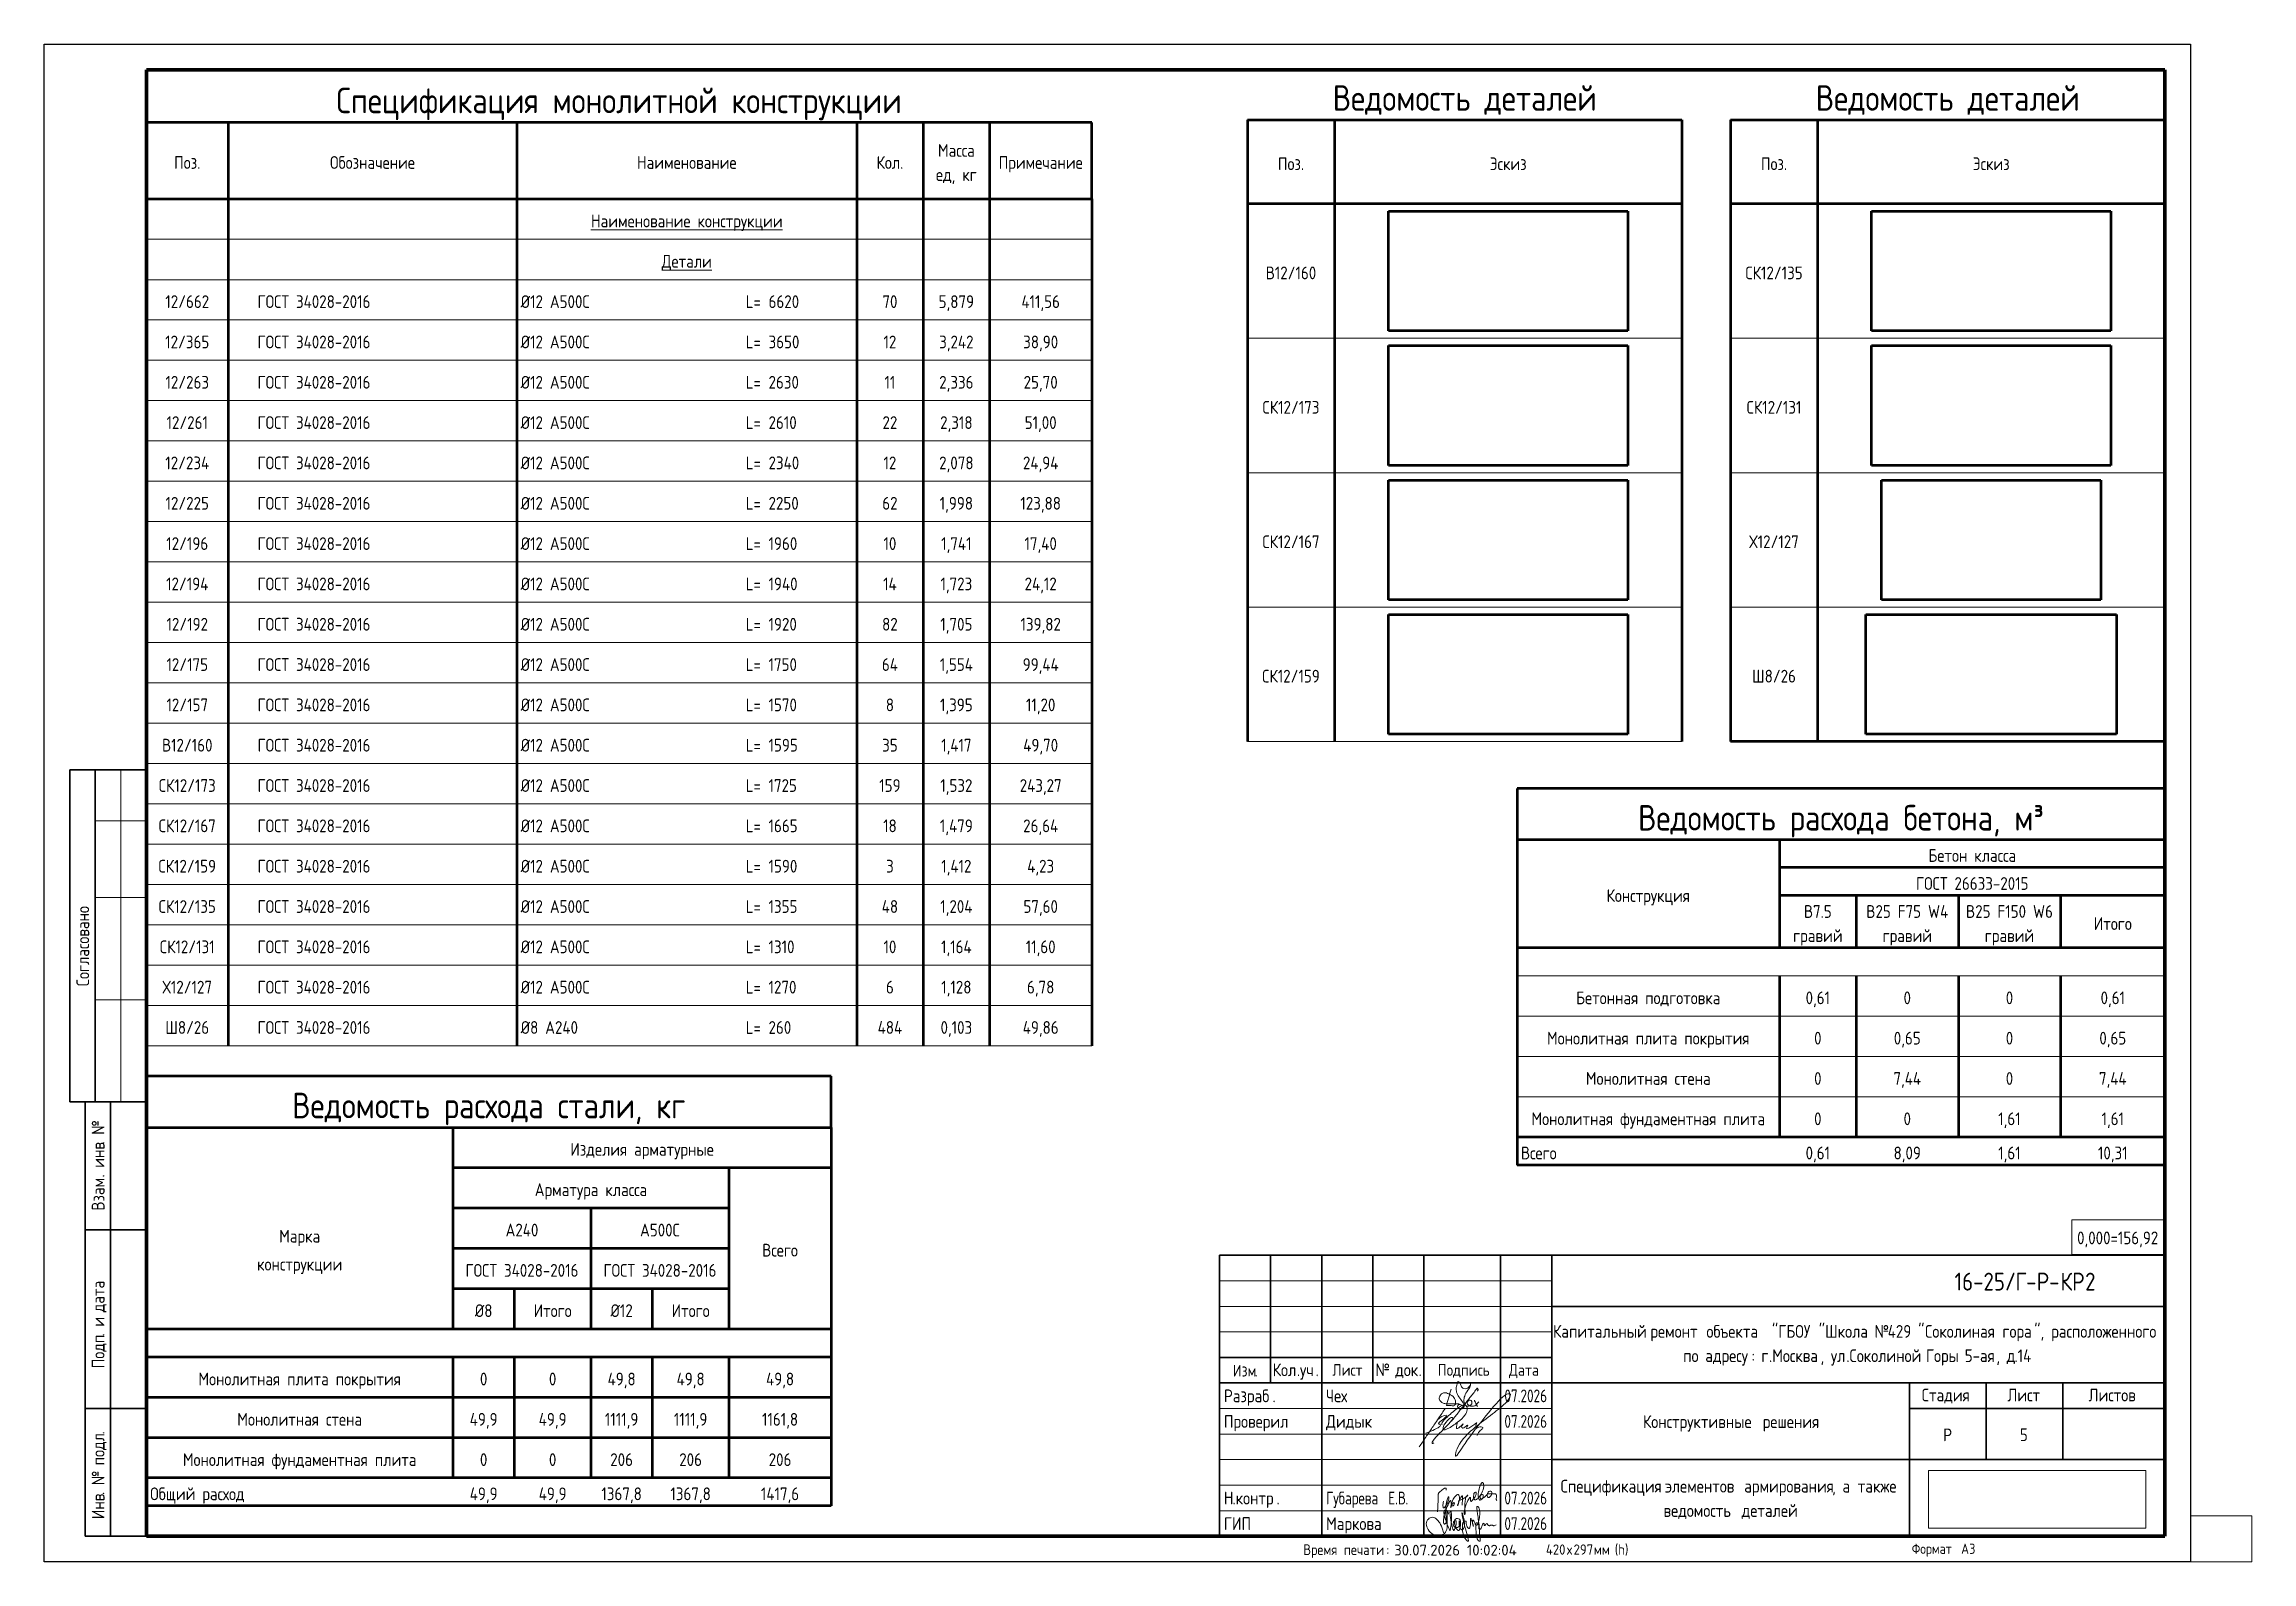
# Paper-space layout 'Layout1' of a CAD drawing. Header units: millimetres. Extents: x -420 to 12, y 0 to 297.
import ezdxf

# ---------------------------------------------------------------- set-up
doc = ezdxf.new("R2010")
doc.units = ezdxf.units.MM
doc.layers.add('_NPLT_SIGN', color=5, linetype='Continuous', lineweight=9, plot=False)
doc.layers.add('NPLT_SIGN', color=5, linetype='Continuous', lineweight=9, plot=False)
for name, color, linetype, lineweight in [('AA_Linii', 7, 'Continuous', 9), ('AA_Vinoska', 7, 'Continuous', 9), ('Gen_Stamp', 7, 'Continuous', 9), ('Gen_Table', 7, 'Continuous', 9)]:
    doc.layers.add(name, color=color, linetype=linetype, lineweight=lineweight)
doc.styles.add('ISOCPEUR', font='isocpeur.TTF', dxfattribs={"width": 0.85, "height": 2.5})
doc.styles.add('ISOCPEUR_1', font='isocpeur.TTF', dxfattribs={"width": 0.85, "height": 2.3})
doc.styles.add('ISOCPEUR_2', font='isocpeur.TTF', dxfattribs={"width": 0.85, "height": 2})
doc.styles.add('ISOCPEUR_3', font='isocpeur.TTF', dxfattribs={"width": 0.85, "height": 2.1})
doc.styles.add('ISOCPEUR_4', font='isocpeur.TTF', dxfattribs={"width": 0.9, "height": 2})
doc.styles.add('ISOCPEUR_5', font='isocpeur.TTF', dxfattribs={"height": 2.1})
doc.styles.add('ISOCPEUR_6', font='isocpeur.TTF', dxfattribs={"width": 0.85, "height": 3.5})
doc.styles.add('ISOCPEUR_7', font='isocpeur.TTF', dxfattribs={"width": 0.75, "height": 2.5})
doc.styles.add('ISOCPEUR_8', font='isocpeur.TTF', dxfattribs={"width": 0.85, "height": 5})
picture_1 = doc.add_image_def('image1.jpg', size_in_pixel=(1429, 378))
picture_2 = doc.add_image_def('image2.bmp', size_in_pixel=(1200, 600))
picture_3 = doc.add_image_def('image3.bmp', size_in_pixel=(1200, 600))
picture_4 = doc.add_image_def('image4.bmp', size_in_pixel=(1200, 600))
picture_5 = doc.add_image_def('image5.bmp', size_in_pixel=(1200, 600))
picture_6 = doc.add_image_def('image6.bmp', size_in_pixel=(1256, 600))
picture_7 = doc.add_image_def('image7.bmp', size_in_pixel=(1202, 656))
picture_8 = doc.add_image_def('image8.bmp', size_in_pixel=(1200, 600))
picture_9 = doc.add_image_def('image9.bmp', size_in_pixel=(1200, 600))

psp = doc.layouts.get("Layout1")

# ---------------------------------------------------------------- texts
at = {"layer": 'AA_Vinoska', "char_height": 2.5, "attachment_point": 1}
for s, insert, width, style in [('Разраб', (-189.15, 33.73), 11.5162, 'ISOCPEUR'), ('\\fISOCPEUR|b0|i0|c204|p34|;\\W.85;.', (-179.65, 33.73), 0.7496, 'ISOCPEUR'), ('Чех', (-169.15, 33.73), 5.724, 'ISOCPEUR'), ('07.2026', (-134.26, 33.73), 10.4019, 'ISOCPEUR_7'), ('Проверил', (-189.15, 28.73), 14.9234, 'ISOCPEUR'), ('Дидык', (-169.15, 28.73), 9.8808, 'ISOCPEUR'), ('07.2026', (-134.26, 28.73), 10.4019, 'ISOCPEUR_7'), ('\\fISOCPEUR|b0|i0|c204|p34|;\\W.85;Н', (-189.15, 13.73), 2.0443, 'ISOCPEUR'), ('контр', (-186.85, 13.73), 9.6764, 'ISOCPEUR'), ('Губарева', (-169.15, 13.73), 13.3481, 'ISOCPEUR_7'), ('\\fISOCPEUR|b0|i0|c204|p34|;\\W.75; ', (-158.14, 13.73), 1.3829, 'ISOCPEUR_7'), ('\\fISOCPEUR|b0|i0|c204|p34|;\\W.75;Е', (-157, 13.73), 1.6234, 'ISOCPEUR_7'), ('\\fISOCPEUR|b0|i0|c204|p34|;\\W.75;В', (-155.11, 13.73), 1.8038, 'ISOCPEUR_7'), ('07.2026', (-134.26, 13.73), 10.4019, 'ISOCPEUR_7'), ('ГИП', (-189.15, 8.73), 5.9285, 'ISOCPEUR'), ('\\fISOCPEUR|b0|i0|c204|p34|;\\W.85;.', (-187.47, 13.73), 0.7496, 'ISOCPEUR'), ('\\fISOCPEUR|b0|i0|c204|p34|;\\W.85;.', (-178.86, 13.73), 0.7496, 'ISOCPEUR'), ('Маркова', (-169.15, 8.73), 13.765, 'ISOCPEUR'), ('\\fISOCPEUR|b0|i0|c204|p34|;\\W.75;.', (-155.66, 13.73), 0.6614, 'ISOCPEUR_7'), ('\\fISOCPEUR|b0|i0|c204|p34|;\\W.75;.', (-153.62, 13.73), 0.6614, 'ISOCPEUR_7'), ('07.2026', (-134.26, 8.73), 10.4019, 'ISOCPEUR_7')]:
    psp.add_mtext(s, dxfattribs=dict(at, insert=insert, width=width, style=style))
at = {"layer": 'Gen_Stamp', "attachment_point": 1}
for s, insert, char_height, width, style in [('0,000=156,92', (-22.2, 64.64), 2.5, 19.6253, 'ISOCPEUR'), ('16-25/', (-46.18, 56.59), 3.5, 14.4464, 'ISOCPEUR_6'), ('\\fISOCPEUR|b0|i0|c204|p34|;\\W.85;Г', (-34.26, 56.59), 3.5, 2.5213, 'ISOCPEUR_6'), ('\\fISOCPEUR|b0|i0|c204|p34|;\\W.85;Р', (-30.1, 56.59), 3.5, 2.9302, 'ISOCPEUR_6'), ('КР', (-25.45, 56.59), 3.5, 5.8603, 'ISOCPEUR_6'), ('\\fISOCPEUR|b0|i0|c204|p34|;\\W.85;2', (-20.62, 56.59), 3.5, 2.5213, 'ISOCPEUR_6'), ('\\fISOCPEUR|b0|i0|c204|p34|;\\W.85;-', (-32.18, 56.59), 3.5, 2.5213, 'ISOCPEUR_6'), ('\\fISOCPEUR|b0|i0|c204|p34|;\\W.85;-', (-27.68, 56.59), 3.5, 2.5213, 'ISOCPEUR_6'), ('Капитальный', (-124.75, 46.35), 2.5, 21.5333, 'ISOCPEUR'), ('\\fISOCPEUR|b0|i0|c204|p34|;\\W.85; ', (-106.98, 46.35), 2.5, 1.5673, 'ISOCPEUR'), ('ремонт', (-105.69, 46.35), 2.5, 11.7207, 'ISOCPEUR'), ('\\fISOCPEUR|b0|i0|c204|p34|;\\W.85; ', (-96.02, 46.35), 2.5, 1.5673, 'ISOCPEUR'), ('объекта', (-94.72, 46.35), 2.5, 13.9013, 'ISOCPEUR'), (' "', (-83.25, 46.35), 2.5, 3.1346, 'ISOCPEUR'), ('ГБОУ', (-80.67, 46.35), 2.5, 7.9728, 'ISOCPEUR'), (' "', (-74.09, 46.35), 2.5, 3.1346, 'ISOCPEUR'), ('Школа', (-71.5, 46.35), 2.5, 10.1534, 'ISOCPEUR'), ('\\fISOCPEUR|b0|i0|c204|p34|;\\W.85; ', (-63.12, 46.35), 2.5, 1.5673, 'ISOCPEUR'), ('\\fISOCPEUR|b0|i0|c204|p34|;\\W.85;№', (-61.83, 46.35), 2.5, 3.1346, 'ISOCPEUR'), ('429 "', (-59.25, 46.35), 2.5, 8.8586, 'ISOCPEUR'), ('Соколиная', (-51.94, 46.35), 2.5, 16.7633, 'ISOCPEUR'), ('\\fISOCPEUR|b0|i0|c204|p34|;\\W.85; ', (-38.1, 46.35), 2.5, 1.5673, 'ISOCPEUR'), ('гора', (-36.81, 46.35), 2.5, 7.5639, 'ISOCPEUR'), ('", ', (-30.57, 46.35), 2.5, 4.0205, 'ISOCPEUR'), ('расположенного', (-27.25, 46.35), 2.5, 26.1671, 'ISOCPEUR'), ('по', (-99.28, 41.59), 2.5, 3.6797, 'ISOCPEUR'), ('\\fISOCPEUR|b0|i0|c204|p34|;\\W.85; ', (-96.24, 41.59), 2.5, 1.5673, 'ISOCPEUR'), ('адресу', (-94.95, 41.59), 2.5, 10.9711, 'ISOCPEUR'), (': ', (-85.9, 41.59), 2.5, 2.3169, 'ISOCPEUR'), ('\\fISOCPEUR|b0|i0|c204|p34|;\\W.85;г', (-83.98, 41.59), 2.5, 1.8399, 'ISOCPEUR'), ('\\fISOCPEUR|b0|i0|c204|p34|;\\W.85;.', (-82.47, 41.59), 2.5, 0.7496, 'ISOCPEUR'), ('Москва', (-81.85, 41.59), 2.5, 11.4481, 'ISOCPEUR'), (', ', (-72.4, 41.59), 2.5, 2.4532, 'ISOCPEUR'), ('ул', (-70.38, 41.59), 2.5, 3.6797, 'ISOCPEUR'), ('\\fISOCPEUR|b0|i0|c204|p34|;\\W.85;.', (-67.34, 41.59), 2.5, 0.7496, 'ISOCPEUR'), ('Соколиной', (-66.72, 41.59), 2.5, 16.5589, 'ISOCPEUR'), ('\\fISOCPEUR|b0|i0|c204|p34|;\\W.85; ', (-53.06, 41.59), 2.5, 1.5673, 'ISOCPEUR'), ('Горы', (-51.77, 41.59), 2.5, 7.5639, 'ISOCPEUR'), (' 5-', (-45.53, 41.59), 2.5, 5.247, 'ISOCPEUR'), ('ая', (-41.2, 41.59), 2.5, 3.8842, 'ISOCPEUR'), (', ', (-37.99, 41.59), 2.5, 2.4532, 'ISOCPEUR'), ('\\fISOCPEUR|b0|i0|c204|p34|;\\W.85;д', (-35.97, 41.59), 2.5, 1.8399, 'ISOCPEUR'), ('.14', (-34.45, 41.59), 2.5, 4.0886, 'ISOCPEUR'), ('Конструктивные', (-107.15, 28.68), 2.5, 26.8485, 'ISOCPEUR'), ('\\fISOCPEUR|b0|i0|c204|p34|;\\W.85; ', (-85, 28.68), 2.5, 1.5673, 'ISOCPEUR'), ('решения', (-83.71, 28.68), 2.5, 13.3561, 'ISOCPEUR'), ('\\fISOCPEUR|b0|i0|c204|p34|;\\W.85;5', (-33.39, 26.12), 2.5, 1.8399, 'ISOCPEUR'), ('Спецификация', (-123.26, 16.06), 2.5, 23.1688, 'ISOCPEUR'), ('\\fISOCPEUR|b0|i0|c204|p34|;\\W.85; ', (-104.15, 16.06), 2.5, 1.5673, 'ISOCPEUR'), ('элементов', (-102.85, 16.06), 2.5, 17.2403, 'ISOCPEUR'), ('\\fISOCPEUR|b0|i0|c204|p34|;\\W.85; ', (-88.63, 16.06), 2.5, 1.5673, 'ISOCPEUR'), ('армирования', (-87.33, 16.06), 2.5, 20.8519, 'ISOCPEUR'), (', ', (-70.13, 16.06), 2.5, 2.4532, 'ISOCPEUR'), ('\\fISOCPEUR|b0|i0|c204|p34|;\\W.85;а', (-68.11, 16.06), 2.5, 2.0443, 'ISOCPEUR'), ('\\fISOCPEUR|b0|i0|c204|p34|;\\W.85; ', (-66.42, 16.06), 2.5, 1.5673, 'ISOCPEUR'), ('также', (-65.13, 16.06), 2.5, 10.3578, 'ISOCPEUR'), ('ведомость', (-103.13, 11.29), 2.5, 16.9677, 'ISOCPEUR'), ('\\fISOCPEUR|b0|i0|c204|p34|;\\W.85; ', (-89.13, 11.29), 2.5, 1.5673, 'ISOCPEUR'), ('деталей', (-87.84, 11.29), 2.5, 13.5605, 'ISOCPEUR')]:
    psp.add_mtext(s, dxfattribs=dict(at, insert=insert, char_height=char_height, width=width, style=style))
at = {"layer": 'Gen_Stamp', "insert": (-155.83, 3.34), "char_height": 2.1, "width": 28.6796, "attachment_point": 1, "line_spacing_factor": 1.135194, "style": 'ISOCPEUR_5'}
psp.add_mtext('30.07.2026 10:02:04', dxfattribs=at)
at = {"layer": 'Gen_Table', "line_spacing_factor": 1.135194}
for s, insert, char_height, width, attachment_point, style in [('Спецификация монолитной конструкции', (-307.5, 288.48), 5, 125.7902, 2, 'ISOCPEUR_8'), ('Ведомость деталей', (-142.02, 288.96), 5, 61.6017, 2, 'ISOCPEUR_8'), ('Ведомость деталей', (-47.5, 288.96), 5, 61.6017, 2, 'ISOCPEUR_8'), ('Масса\\Pед, кг', (-241.5, 277.45), 2.5, 9.3252, 2, 'ISOCPEUR'), ('Поз.', (-392, 275.09), 2.5, 6.0764, 2, 'ISOCPEUR'), ('Обозначение', (-355.75, 275.09), 2.5, 19.5228, 2, 'ISOCPEUR'), ('Наименование', (-294.25, 275.09), 2.5, 21.8993, 2, 'ISOCPEUR'), ('Кол.', (-254.5, 275.09), 2.5, 6.2269, 2, 'ISOCPEUR'), ('Примечание', (-225, 275.09), 2.5, 18.1692, 2, 'ISOCPEUR'), ('Поз.', (-176.02, 274.85), 2.5, 6.0764, 2, 'ISOCPEUR'), ('Эскиз', (-133.52, 274.85), 2.5, 8.5431, 2, 'ISOCPEUR'), ('Поз.', (-81.5, 274.85), 2.5, 6.0764, 2, 'ISOCPEUR'), ('Эскиз', (-39, 274.85), 2.5, 8.5431, 2, 'ISOCPEUR'), ('\\LНаименование конструкции', (-294.25, 263.64), 2.5, 43.0164, 2, 'ISOCPEUR'), ('\\LДетали', (-294.25, 255.75), 2.5, 11.6716, 2, 'ISOCPEUR'), ('В12/160', (-176.02, 253.48), 2.5, 11.4309, 2, 'ISOCPEUR'), ('СК12/135', (-81.5, 253.48), 2.5, 13.1757, 2, 'ISOCPEUR'), ('12/662', (-392, 247.86), 2.5, 9.957, 2, 'ISOCPEUR'), ('ГОСТ 34028-2016', (-378.25, 247.86), 2.5, 26.1107, 1, 'ISOCPEUR'), ('Ø12 А500С', (-326.75, 247.86), 2.5, 16.1236, 1, 'ISOCPEUR'), ('L=', (-279.75, 247.86), 2.5, 3.4894, 3, 'ISOCPEUR'), ('6620', (-278.25, 247.86), 2.5, 6.9789, 1, 'ISOCPEUR'), ('70', (-254.5, 247.86), 2.5, 3.4894, 2, 'ISOCPEUR'), ('5,879', (-241.5, 247.86), 2.5, 7.8513, 2, 'ISOCPEUR'), ('411,56', (-225, 247.86), 2.5, 8.8139, 2, 'ISOCPEUR'), ('12/365', (-392, 239.97), 2.5, 9.957, 2, 'ISOCPEUR'), ('ГОСТ 34028-2016', (-378.25, 239.97), 2.5, 26.1107, 1, 'ISOCPEUR'), ('Ø12 А500С', (-326.75, 239.97), 2.5, 16.1236, 1, 'ISOCPEUR'), ('L=', (-279.75, 239.97), 2.5, 3.4894, 3, 'ISOCPEUR'), ('3650', (-278.25, 239.97), 2.5, 6.9789, 1, 'ISOCPEUR'), ('12', (-254.5, 239.97), 2.5, 2.9781, 2, 'ISOCPEUR'), ('3,242', (-241.5, 239.97), 2.5, 8.0919, 2, 'ISOCPEUR'), ('38,90', (-225, 239.97), 2.5, 7.8513, 2, 'ISOCPEUR'), ('12/263', (-392, 232.08), 2.5, 9.957, 2, 'ISOCPEUR'), ('ГОСТ 34028-2016', (-378.25, 232.08), 2.5, 26.1107, 1, 'ISOCPEUR'), ('Ø12 А500С', (-326.75, 232.08), 2.5, 16.1236, 1, 'ISOCPEUR'), ('L=', (-279.75, 232.08), 2.5, 3.4894, 3, 'ISOCPEUR'), ('2630', (-278.25, 232.08), 2.5, 6.9789, 1, 'ISOCPEUR'), ('11', (-254.5, 232.08), 2.5, 2.4667, 2, 'ISOCPEUR'), ('2,336', (-241.5, 232.08), 2.5, 7.8513, 2, 'ISOCPEUR'), ('25,70', (-225, 232.08), 2.5, 7.8513, 2, 'ISOCPEUR'), ('СК12/173', (-176.02, 227.18), 2.5, 13.1757, 2, 'ISOCPEUR'), ('СК12/131', (-81.5, 227.18), 2.5, 12.6643, 2, 'ISOCPEUR'), ('12/261', (-392, 224.19), 2.5, 9.4456, 2, 'ISOCPEUR'), ('ГОСТ 34028-2016', (-378.25, 224.19), 2.5, 26.1107, 1, 'ISOCPEUR'), ('Ø12 А500С', (-326.75, 224.19), 2.5, 16.1236, 1, 'ISOCPEUR'), ('L=', (-279.75, 224.19), 2.5, 3.4894, 3, 'ISOCPEUR'), ('2610', (-278.25, 224.19), 2.5, 6.4675, 1, 'ISOCPEUR'), ('22', (-254.5, 224.19), 2.5, 3.4894, 2, 'ISOCPEUR'), ('2,318', (-241.5, 224.19), 2.5, 7.3399, 2, 'ISOCPEUR'), ('51,00', (-225, 224.19), 2.5, 7.3399, 2, 'ISOCPEUR'), ('12/234', (-392, 216.3), 2.5, 10.1976, 2, 'ISOCPEUR'), ('ГОСТ 34028-2016', (-378.25, 216.3), 2.5, 26.1107, 1, 'ISOCPEUR'), ('Ø12 А500С', (-326.75, 216.3), 2.5, 16.1236, 1, 'ISOCPEUR'), ('L=', (-279.75, 216.3), 2.5, 3.4894, 3, 'ISOCPEUR'), ('2340', (-278.25, 216.3), 2.5, 7.2195, 1, 'ISOCPEUR'), ('12', (-254.5, 216.3), 2.5, 2.9781, 2, 'ISOCPEUR'), ('2,078', (-241.5, 216.3), 2.5, 7.8513, 2, 'ISOCPEUR'), ('24,94', (-225, 216.3), 2.5, 8.3326, 2, 'ISOCPEUR'), ('12/225', (-392, 208.4), 2.5, 9.957, 2, 'ISOCPEUR'), ('ГОСТ 34028-2016', (-378.25, 208.4), 2.5, 26.1107, 1, 'ISOCPEUR'), ('Ø12 А500С', (-326.75, 208.4), 2.5, 16.1236, 1, 'ISOCPEUR'), ('L=', (-279.75, 208.4), 2.5, 3.4894, 3, 'ISOCPEUR'), ('2250', (-278.25, 208.4), 2.5, 6.9789, 1, 'ISOCPEUR'), ('62', (-254.5, 208.4), 2.5, 3.4894, 2, 'ISOCPEUR'), ('1,998', (-241.5, 208.4), 2.5, 7.3399, 2, 'ISOCPEUR'), ('123,88', (-225, 208.4), 2.5, 9.0846, 2, 'ISOCPEUR'), ('12/196', (-392, 200.51), 2.5, 9.4456, 2, 'ISOCPEUR'), ('ГОСТ 34028-2016', (-378.25, 200.51), 2.5, 26.1107, 1, 'ISOCPEUR'), ('Ø12 А500С', (-326.75, 200.51), 2.5, 16.1236, 1, 'ISOCPEUR'), ('L=', (-279.75, 200.51), 2.5, 3.4894, 3, 'ISOCPEUR'), ('1960', (-278.25, 200.51), 2.5, 6.4675, 1, 'ISOCPEUR'), ('10', (-254.5, 200.51), 2.5, 2.9781, 2, 'ISOCPEUR'), ('1,741', (-241.5, 200.51), 2.5, 7.0691, 2, 'ISOCPEUR'), ('17,40', (-225, 200.51), 2.5, 7.5805, 2, 'ISOCPEUR'), ('СК12/167', (-176.02, 200.87), 2.5, 13.1757, 2, 'ISOCPEUR'), ('Х12/127', (-81.5, 200.87), 2.5, 11.6716, 2, 'ISOCPEUR'), ('12/194', (-392, 192.62), 2.5, 9.6862, 2, 'ISOCPEUR'), ('ГОСТ 34028-2016', (-378.25, 192.62), 2.5, 26.1107, 1, 'ISOCPEUR'), ('Ø12 А500С', (-326.75, 192.62), 2.5, 16.1236, 1, 'ISOCPEUR'), ('L=', (-279.75, 192.62), 2.5, 3.4894, 3, 'ISOCPEUR'), ('1940', (-278.25, 192.62), 2.5, 6.7082, 1, 'ISOCPEUR'), ('14', (-254.5, 192.62), 2.5, 3.2187, 2, 'ISOCPEUR'), ('1,723', (-241.5, 192.62), 2.5, 7.3399, 2, 'ISOCPEUR'), ('24,12', (-225, 192.62), 2.5, 7.5805, 2, 'ISOCPEUR'), ('12/192', (-392, 184.73), 2.5, 9.4456, 2, 'ISOCPEUR'), ('ГОСТ 34028-2016', (-378.25, 184.73), 2.5, 26.1107, 1, 'ISOCPEUR'), ('Ø12 А500С', (-326.75, 184.73), 2.5, 16.1236, 1, 'ISOCPEUR'), ('L=', (-279.75, 184.73), 2.5, 3.4894, 3, 'ISOCPEUR'), ('1920', (-278.25, 184.73), 2.5, 6.4675, 1, 'ISOCPEUR'), ('82', (-254.5, 184.73), 2.5, 3.4894, 2, 'ISOCPEUR'), ('1,705', (-241.5, 184.73), 2.5, 7.3399, 2, 'ISOCPEUR'), ('139,82', (-225, 184.73), 2.5, 9.0846, 2, 'ISOCPEUR'), ('12/175', (-392, 176.84), 2.5, 9.4456, 2, 'ISOCPEUR'), ('ГОСТ 34028-2016', (-378.25, 176.84), 2.5, 26.1107, 1, 'ISOCPEUR'), ('Ø12 А500С', (-326.75, 176.84), 2.5, 16.1236, 1, 'ISOCPEUR'), ('L=', (-279.75, 176.84), 2.5, 3.4894, 3, 'ISOCPEUR'), ('1750', (-278.25, 176.84), 2.5, 6.4675, 1, 'ISOCPEUR'), ('64', (-254.5, 176.84), 2.5, 3.7301, 2, 'ISOCPEUR'), ('1,554', (-241.5, 176.84), 2.5, 7.5805, 2, 'ISOCPEUR'), ('99,44', (-225, 176.84), 2.5, 8.3326, 2, 'ISOCPEUR'), ('СК12/159', (-176.02, 174.57), 2.5, 13.1757, 2, 'ISOCPEUR'), ('Ш8/26', (-81.5, 174.57), 2.5, 9.4456, 2, 'ISOCPEUR'), ('12/157', (-392, 168.95), 2.5, 9.4456, 2, 'ISOCPEUR'), ('ГОСТ 34028-2016', (-378.25, 168.95), 2.5, 26.1107, 1, 'ISOCPEUR'), ('Ø12 А500С', (-326.75, 168.95), 2.5, 16.1236, 1, 'ISOCPEUR'), ('L=', (-279.75, 168.95), 2.5, 3.4894, 3, 'ISOCPEUR'), ('1570', (-278.25, 168.95), 2.5, 6.4675, 1, 'ISOCPEUR'), ('\\fISOCPEUR|b0|i0|c204|p34|;\\W.85;8', (-254.5, 168.95), 2.5, 1.7447, 2, 'ISOCPEUR'), ('1,395', (-241.5, 168.95), 2.5, 7.3399, 2, 'ISOCPEUR'), ('11,20', (-225, 168.95), 2.5, 6.8285, 2, 'ISOCPEUR'), ('В12/160', (-392, 161.06), 2.5, 11.4309, 2, 'ISOCPEUR'), ('ГОСТ 34028-2016', (-378.25, 161.06), 2.5, 26.1107, 1, 'ISOCPEUR'), ('Ø12 А500С', (-326.75, 161.06), 2.5, 16.1236, 1, 'ISOCPEUR'), ('L=', (-279.75, 161.06), 2.5, 3.4894, 3, 'ISOCPEUR'), ('1595', (-278.25, 161.06), 2.5, 6.4675, 1, 'ISOCPEUR'), ('35', (-254.5, 161.06), 2.5, 3.4894, 2, 'ISOCPEUR'), ('1,417', (-241.5, 161.06), 2.5, 7.0691, 2, 'ISOCPEUR'), ('49,70', (-225, 161.06), 2.5, 8.0919, 2, 'ISOCPEUR'), ('СК12/173', (-392, 153.17), 2.5, 13.1757, 2, 'ISOCPEUR'), ('ГОСТ 34028-2016', (-378.25, 153.17), 2.5, 26.1107, 1, 'ISOCPEUR'), ('Ø12 А500С', (-326.75, 153.17), 2.5, 16.1236, 1, 'ISOCPEUR'), ('L=', (-279.75, 153.17), 2.5, 3.4894, 3, 'ISOCPEUR'), ('1725', (-278.25, 153.17), 2.5, 6.4675, 1, 'ISOCPEUR'), ('159', (-254.5, 153.17), 2.5, 4.7228, 2, 'ISOCPEUR'), ('1,532', (-241.5, 153.17), 2.5, 7.3399, 2, 'ISOCPEUR'), ('243,27', (-225, 153.17), 2.5, 9.8366, 2, 'ISOCPEUR'), ('Ведомость расхода бетона, м\\fISOCPEUR|b0|i0|c238|p34|;\\W.85;³', (-68.39, 148.11), 5, 97.2753, 2, 'ISOCPEUR_8'), ('СК12/167', (-392, 145.28), 2.5, 13.1757, 2, 'ISOCPEUR'), ('ГОСТ 34028-2016', (-378.25, 145.28), 2.5, 26.1107, 1, 'ISOCPEUR'), ('Ø12 А500С', (-326.75, 145.28), 2.5, 16.1236, 1, 'ISOCPEUR'), ('L=', (-279.75, 145.28), 2.5, 3.4894, 3, 'ISOCPEUR'), ('1665', (-278.25, 145.28), 2.5, 6.4675, 1, 'ISOCPEUR'), ('18', (-254.5, 145.28), 2.5, 2.9781, 2, 'ISOCPEUR'), ('1,479', (-241.5, 145.28), 2.5, 7.5805, 2, 'ISOCPEUR'), ('26,64', (-225, 145.28), 2.5, 8.0919, 2, 'ISOCPEUR'), ('Бетон класса', (-42.71, 139.48), 2.5, 21.3277, 2, 'ISOCPEUR'), ('СК12/159', (-392, 137.38), 2.5, 13.1757, 2, 'ISOCPEUR'), ('ГОСТ 34028-2016', (-378.25, 137.38), 2.5, 26.1107, 1, 'ISOCPEUR'), ('Ø12 А500С', (-326.75, 137.38), 2.5, 16.1236, 1, 'ISOCPEUR'), ('L=', (-279.75, 137.38), 2.5, 3.4894, 3, 'ISOCPEUR'), ('1590', (-278.25, 137.38), 2.5, 6.4675, 1, 'ISOCPEUR'), ('\\fISOCPEUR|b0|i0|c204|p34|;\\W.85;3', (-254.5, 137.38), 2.5, 1.7447, 2, 'ISOCPEUR'), ('1,412', (-241.5, 137.38), 2.5, 7.0691, 2, 'ISOCPEUR'), ('4,23', (-225, 137.38), 2.5, 6.3472, 2, 'ISOCPEUR'), ('ГОСТ 26633-2015', (-42.71, 134), 2.5, 25.87, 2, 'ISOCPEUR'), ('Конструкция', (-106.11, 131.63), 2.5, 19.8838, 2, 'ISOCPEUR'), ('СК12/135', (-392, 129.49), 2.5, 13.1757, 2, 'ISOCPEUR'), ('ГОСТ 34028-2016', (-378.25, 129.49), 2.5, 26.1107, 1, 'ISOCPEUR'), ('Ø12 А500С', (-326.75, 129.49), 2.5, 16.1236, 1, 'ISOCPEUR'), ('L=', (-279.75, 129.49), 2.5, 3.4894, 3, 'ISOCPEUR'), ('1355', (-278.25, 129.49), 2.5, 6.4675, 1, 'ISOCPEUR'), ('48', (-254.5, 129.49), 2.5, 3.7301, 2, 'ISOCPEUR'), ('1,204', (-241.5, 129.49), 2.5, 7.5805, 2, 'ISOCPEUR'), ('57,60', (-225, 129.49), 2.5, 7.8513, 2, 'ISOCPEUR'), ('В7.5\\Pгравий', (-72.93, 128.52), 2.5, 10.709, 2, 'ISOCPEUR'), ('B25 F75 W4\\Pгравий', (-55.43, 128.52), 2.5, 18.3497, 2, 'ISOCPEUR'), ('B25 F150 W6\\Pгравий', (-35.43, 128.52), 2.5, 19.3424, 2, 'ISOCPEUR'), ('Итого', (-15.21, 126.15), 2.5, 9.4456, 2, 'ISOCPEUR'), ('СК12/131', (-392, 121.6), 2.5, 12.6643, 2, 'ISOCPEUR'), ('ГОСТ 34028-2016', (-378.25, 121.6), 2.5, 26.1107, 1, 'ISOCPEUR'), ('Ø12 А500С', (-326.75, 121.6), 2.5, 16.1236, 1, 'ISOCPEUR'), ('L=', (-279.75, 121.6), 2.5, 3.4894, 3, 'ISOCPEUR'), ('1310', (-278.25, 121.6), 2.5, 5.9561, 1, 'ISOCPEUR'), ('10', (-254.5, 121.6), 2.5, 2.9781, 2, 'ISOCPEUR'), ('1,164', (-241.5, 121.6), 2.5, 7.0691, 2, 'ISOCPEUR'), ('11,60', (-225, 121.6), 2.5, 6.8285, 2, 'ISOCPEUR'), ('Х12/127', (-392, 113.71), 2.5, 11.6716, 2, 'ISOCPEUR'), ('ГОСТ 34028-2016', (-378.25, 113.71), 2.5, 26.1107, 1, 'ISOCPEUR'), ('Ø12 А500С', (-326.75, 113.71), 2.5, 16.1236, 1, 'ISOCPEUR'), ('L=', (-279.75, 113.71), 2.5, 3.4894, 3, 'ISOCPEUR'), ('1270', (-278.25, 113.71), 2.5, 6.4675, 1, 'ISOCPEUR'), ('\\fISOCPEUR|b0|i0|c204|p34|;\\W.85;6', (-254.5, 113.71), 2.5, 1.7447, 2, 'ISOCPEUR'), ('1,128', (-241.5, 113.71), 2.5, 6.8285, 2, 'ISOCPEUR'), ('6,78', (-225, 113.71), 2.5, 6.1065, 2, 'ISOCPEUR'), ('Бетонная подготовка', (-106.11, 111.62), 2.5, 34.5636, 2, 'ISOCPEUR'), ('0,61', (-72.93, 111.62), 2.5, 5.5951, 2, 'ISOCPEUR'), ('\\fISOCPEUR|b0|i0|c204|p34|;\\W.85;0', (-55.43, 111.62), 2.5, 1.7447, 2, 'ISOCPEUR'), ('\\fISOCPEUR|b0|i0|c204|p34|;\\W.85;0', (-35.43, 111.62), 2.5, 1.7447, 2, 'ISOCPEUR'), ('0,61', (-15.21, 111.62), 2.5, 5.5951, 2, 'ISOCPEUR'), ('Ш8/26', (-392, 105.82), 2.5, 9.4456, 2, 'ISOCPEUR'), ('ГОСТ 34028-2016', (-378.25, 105.82), 2.5, 26.1107, 1, 'ISOCPEUR'), ('Ø8 А240', (-326.75, 105.82), 2.5, 13.3862, 1, 'ISOCPEUR'), ('L=', (-279.75, 105.82), 2.5, 3.4894, 3, 'ISOCPEUR'), ('260', (-278.25, 105.82), 2.5, 5.2342, 1, 'ISOCPEUR'), ('484', (-254.5, 105.82), 2.5, 5.7155, 2, 'ISOCPEUR'), ('0,103', (-241.5, 105.82), 2.5, 7.3399, 2, 'ISOCPEUR'), ('49,86', (-225, 105.82), 2.5, 8.0919, 2, 'ISOCPEUR'), ('Монолитная плита покрытия', (-106.11, 103.73), 2.5, 45.7238, 2, 'ISOCPEUR'), ('\\fISOCPEUR|b0|i0|c204|p34|;\\W.85;0', (-72.93, 103.73), 2.5, 1.7447, 2, 'ISOCPEUR'), ('0,65', (-55.43, 103.73), 2.5, 6.1065, 2, 'ISOCPEUR'), ('\\fISOCPEUR|b0|i0|c204|p34|;\\W.85;0', (-35.43, 103.73), 2.5, 1.7447, 2, 'ISOCPEUR'), ('0,65', (-15.21, 103.73), 2.5, 6.1065, 2, 'ISOCPEUR'), ('Монолитная стена', (-106.11, 95.84), 2.5, 29.2993, 2, 'ISOCPEUR'), ('\\fISOCPEUR|b0|i0|c204|p34|;\\W.85;0', (-72.93, 95.84), 2.5, 1.7447, 2, 'ISOCPEUR'), ('7,44', (-55.43, 95.84), 2.5, 6.5878, 2, 'ISOCPEUR'), ('\\fISOCPEUR|b0|i0|c204|p34|;\\W.85;0', (-35.43, 95.84), 2.5, 1.7447, 2, 'ISOCPEUR'), ('7,44', (-15.21, 95.84), 2.5, 6.5878, 2, 'ISOCPEUR'), ('Ведомость расхода стали, кг', (-333, 91.8), 5, 93.5455, 2, 'ISOCPEUR_8'), ('Монолитная фундаментная плита', (-106.11, 87.95), 2.5, 53.6653, 2, 'ISOCPEUR'), ('\\fISOCPEUR|b0|i0|c204|p34|;\\W.85;0', (-72.93, 87.95), 2.5, 1.7447, 2, 'ISOCPEUR'), ('\\fISOCPEUR|b0|i0|c204|p34|;\\W.85;0', (-55.43, 87.95), 2.5, 1.7447, 2, 'ISOCPEUR'), ('1,61', (-35.43, 87.95), 2.5, 5.0838, 2, 'ISOCPEUR'), ('1,61', (-15.21, 87.95), 2.5, 5.0838, 2, 'ISOCPEUR'), ('Изделия арматурные', (-303, 81.96), 2.5, 32.6684, 2, 'ISOCPEUR'), ('Всего', (-131.02, 81.26), 2.5, 8.6935, 1, 'ISOCPEUR'), ('0,61', (-72.93, 81.26), 2.5, 5.5951, 2, 'ISOCPEUR'), ('8,09', (-55.43, 81.26), 2.5, 6.1065, 2, 'ISOCPEUR'), ('1,61', (-35.43, 81.26), 2.5, 5.0838, 2, 'ISOCPEUR'), ('10,31', (-15.21, 81.26), 2.5, 6.8285, 2, 'ISOCPEUR'), ('Арматура класса', (-313, 74.07), 2.5, 27.5245, 2, 'ISOCPEUR'), ('Марка', (-370, 64.98), 2.5, 9.6862, 2, 'ISOCPEUR'), ('А240', (-326.5, 66.18), 2.5, 7.7008, 2, 'ISOCPEUR'), ('А500С', (-299.5, 66.18), 2.5, 9.2049, 2, 'ISOCPEUR'), ('Всего', (-276, 62.24), 2.5, 8.6935, 2, 'ISOCPEUR'), ('конструкции', (-370, 59.5), 2.5, 19.6432, 2, 'ISOCPEUR'), ('ГОСТ 34028-2016', (-326.5, 58.29), 2.5, 26.1107, 2, 'ISOCPEUR'), ('ГОСТ 34028-2016', (-299.5, 58.29), 2.5, 26.1107, 2, 'ISOCPEUR'), ('Ø8', (-334, 50.4), 2.5, 4.2114, 2, 'ISOCPEUR'), ('Итого', (-320.5, 50.4), 2.5, 9.4456, 2, 'ISOCPEUR'), ('Ø12', (-307, 50.4), 2.5, 5.4447, 2, 'ISOCPEUR'), ('Итого', (-293.5, 50.4), 2.5, 9.4456, 2, 'ISOCPEUR'), ('Монолитная плита покрытия', (-370, 37.03), 2.5, 45.7238, 2, 'ISOCPEUR'), ('\\fISOCPEUR|b0|i0|c204|p34|;\\W.85;0', (-334, 37.03), 2.5, 1.7447, 2, 'ISOCPEUR'), ('\\fISOCPEUR|b0|i0|c204|p34|;\\W.85;0', (-320.5, 37.03), 2.5, 1.7447, 2, 'ISOCPEUR'), ('49,8', (-307, 37.03), 2.5, 6.3472, 2, 'ISOCPEUR'), ('49,8', (-293.5, 37.03), 2.5, 6.3472, 2, 'ISOCPEUR'), ('49,8', (-276, 37.03), 2.5, 6.3472, 2, 'ISOCPEUR'), ('Монолитная стена', (-370, 29.14), 2.5, 29.2993, 2, 'ISOCPEUR'), ('49,9', (-334, 29.14), 2.5, 6.3472, 2, 'ISOCPEUR'), ('49,9', (-320.5, 29.14), 2.5, 6.3472, 2, 'ISOCPEUR'), ('1111,9', (-307, 29.14), 2.5, 7.5504, 2, 'ISOCPEUR'), ('1111,9', (-293.5, 29.14), 2.5, 7.5504, 2, 'ISOCPEUR'), ('1161,8', (-276, 29.14), 2.5, 8.0618, 2, 'ISOCPEUR'), ('Монолитная фундаментная плита', (-370, 21.25), 2.5, 53.6653, 2, 'ISOCPEUR'), ('\\fISOCPEUR|b0|i0|c204|p34|;\\W.85;0', (-334, 21.25), 2.5, 1.7447, 2, 'ISOCPEUR'), ('\\fISOCPEUR|b0|i0|c204|p34|;\\W.85;0', (-320.5, 21.25), 2.5, 1.7447, 2, 'ISOCPEUR'), ('206', (-307, 21.25), 2.5, 5.2342, 2, 'ISOCPEUR'), ('206', (-293.5, 21.25), 2.5, 5.2342, 2, 'ISOCPEUR'), ('206', (-276, 21.25), 2.5, 5.2342, 2, 'ISOCPEUR'), ('Общий расход', (-399.25, 14.56), 2.5, 21.5985, 1, 'ISOCPEUR'), ('49,9', (-334, 14.56), 2.5, 6.3472, 2, 'ISOCPEUR'), ('49,9', (-320.5, 14.56), 2.5, 6.3472, 2, 'ISOCPEUR'), ('1367,8', (-307, 14.56), 2.5, 9.0846, 2, 'ISOCPEUR'), ('1367,8', (-293.5, 14.56), 2.5, 9.0846, 2, 'ISOCPEUR'), ('1417,6', (-276, 14.56), 2.5, 8.8139, 2, 'ISOCPEUR')]:
    psp.add_mtext(s, dxfattribs=dict(at, insert=insert, char_height=char_height, width=width, attachment_point=attachment_point, style=style))

# ---------------------------------------------------------------- blocks, each defined once
blk = doc.blocks.new('020_Основная надпись Форма 3 - ООО ПСК _Азурит_-4130738-Спецификация элементов армирования_ а также ведомость деталей')
at = {"layer": 'AA_Vinoska', "lineweight": 30}
for p, q in [((-415, 155), (-415, 90)), ((-415, 155), (-400, 155)), ((-415, 90), (-415, 155)), ((-410, 155), (-410, 90)), ((-415, 90), (-400, 90)), ((-412, 90), (-412, 5)), ((-412, 90), (-400, 90)), ((-407, 90), (-407, 5)), ((-412, 65), (-400, 65)), ((-190, 60), (-190, 5)), ((-5, 60), (-190, 60)), ((-180, 60), (-180, 35)), ((-170, 60), (-170, 5)), ((-160, 60), (-160, 35)), ((-150, 60), (-150, 5)), ((-135, 60), (-135, 5)), ((-125, 60), (-125, 5)), ((-5, 50), (-125, 50)), ((-125, 40), (-190, 40)), ((-125, 35), (-190, 35)), ((-5, 35), (-125, 35)), ((-55, 35), (-55, 5)), ((-40, 35), (-40, 30)), ((-25, 35), (-25, 30)), ((-412, 30), (-400, 30)), ((-5, 30), (-55, 30)), ((-40, 30), (-40, 20)), ((-25, 30), (-25, 20)), ((-5, 20), (-125, 20)), ((-412, 5), (-400, 5))]:
    blk.add_line(p, q, dxfattribs=at)
at = {"layer": 'AA_Vinoska', "lineweight": 18}
for p, q in [((-405, 155), (-405, 90)), ((-400, 155), (-400, 90)), ((-410, 145), (-400, 145)), ((-410, 130), (-400, 130)), ((-410, 110), (-400, 110)), ((-125, 55), (-190, 55)), ((-125, 50), (-190, 50)), ((-125, 45), (-190, 45)), ((-125, 30), (-190, 30)), ((-125, 25), (-190, 25)), ((-125, 20), (-190, 20)), ((-125, 15), (-190, 15)), ((-125, 10), (-190, 10))]:
    blk.add_line(p, q, dxfattribs=at)
at = {"layer": 'AA_Vinoska'}
for q in [(-5, 70), (-15, 60)]:
    blk.add_line((-5, 60), q, dxfattribs=at)
at = {"layer": 'Gen_Stamp', "lineweight": 25}
for p, q in [((-420, 0), (-420, 297)), ((-420, 297), (0, 297)), ((0, 297), (0, 0)), ((0, 0), (-420, 0))]:
    blk.add_line(p, q, dxfattribs=at)
at = {"layer": 'Gen_Stamp', "lineweight": 80}
for p, q in [((-400, 5), (-400, 292)), ((-400, 292), (-5, 292)), ((-5, 292), (-5, 5)), ((-5, 5), (-400, 5))]:
    blk.add_line(p, q, dxfattribs=at)
at = {"layer": 'Gen_Stamp', "char_height": 2.5, "attachment_point": 1, "rotation": 90, "style": 'ISOCPEUR'}
for s, insert, width in [('Согласовано', (-413.69, 112.63), 20.3749), ('\\fISOCPEUR|b0|i0|c204|p34|;\\W.85;№', (-410.69, 83.58), 3.1346), ('. ', (-410.69, 81.67), 2.3169), ('инв', (-410.69, 77.11), 5.5196), ('Взам', (-410.69, 68.73), 7.8365), ('. ', (-410.69, 75.2), 2.3169), ('дата', (-410.69, 48.83), 8.2454), ('\\fISOCPEUR|b0|i0|c204|p34|;\\W.85; ', (-410.69, 47.54), 1.5673), ('\\fISOCPEUR|b0|i0|c204|p34|;\\W.85;и', (-410.69, 46.02), 1.8399), ('Подп', (-410.69, 37.87), 7.5639), ('. ', (-410.69, 44.11), 2.3169), ('подл', (-410.69, 18.88), 7.3595), ('\\fISOCPEUR|b0|i0|c204|p34|;\\W.85;.', (-410.69, 24.95), 0.7496), ('\\fISOCPEUR|b0|i0|c204|p34|;\\W.85;№', (-410.69, 15), 3.1346), ('\\fISOCPEUR|b0|i0|c204|p34|;\\W.85; ', (-410.69, 17.58), 1.5673), ('Инв', (-410.69, 8.36), 5.724), ('. ', (-410.69, 13.09), 2.3169)]:
    blk.add_mtext(s, dxfattribs=dict(at, insert=insert, width=width))
at = {"layer": 'Gen_Stamp', "attachment_point": 1}
for s, insert, char_height, width, style in [('Изм', (-187.39, 38.56), 2.3, 5.1789, 'ISOCPEUR_1'), ('\\fISOCPEUR|b0|i0|c204|p34|;\\W.85;.', (-183.11, 38.56), 2.3, 0.6814, 'ISOCPEUR_1'), ('Кол', (-179.6, 38.83), 2.5, 5.724, 'ISOCPEUR'), ('\\fISOCPEUR|b0|i0|c204|p34|;\\W.85;.', (-174.88, 38.83), 2.5, 0.7496, 'ISOCPEUR'), ('уч', (-174.26, 38.83), 2.5, 3.6797, 'ISOCPEUR'), ('\\fISOCPEUR|b0|i0|c204|p34|;\\W.85;.', (-171.22, 38.83), 2.5, 0.7496, 'ISOCPEUR'), ('Лист', (-167.91, 38.71), 2.3, 6.9506, 'ISOCPEUR_1'), ('\\fISOCPEUR|b0|i0|c204|p34|;\\W.85;№', (-159.5, 38.83), 2.5, 3.1346, 'ISOCPEUR'), ('\\fISOCPEUR|b0|i0|c204|p34|;\\W.85; ', (-156.92, 38.83), 2.5, 1.5673, 'ISOCPEUR'), ('док', (-155.63, 38.83), 2.5, 5.5196, 'ISOCPEUR'), ('\\fISOCPEUR|b0|i0|c204|p34|;\\W.85;.', (-151.07, 38.83), 2.5, 0.7496, 'ISOCPEUR'), ('Подпись', (-147.29, 38.71), 2.3, 11.38, 'ISOCPEUR_1'), ('Дата', (-133.38, 38.71), 2.3, 7.9046, 'ISOCPEUR_1'), ('Стадия', (-52.6, 33.9), 2.5, 11.7207, 'ISOCPEUR'), ('Лист', (-35.83, 33.9), 2.5, 7.7684, 'ISOCPEUR'), ('Листов', (-19.95, 33.9), 2.5, 11.4481, 'ISOCPEUR'), ('\\fISOCPEUR|b0|i0|c204|p34|;\\W.85;Р', (-48.41, 26.09), 2.5, 2.0443, 'ISOCPEUR'), ('Время', (-173.6, 3.43), 2.1, 8.2454, 'ISOCPEUR_3'), ('\\fISOCPEUR|b0|i0|c204|p34|;\\W.85; ', (-166.8, 3.43), 2.1, 1.3629, 'ISOCPEUR_3'), ('печати', (-165.67, 3.43), 2.1, 10.0852, 'ISOCPEUR_3'), ('\\fISOCPEUR|b0|i0|c204|p34|;\\W.85;:', (-157.35, 3.43), 2.1, 0.6814, 'ISOCPEUR_3'), ('420', (-126.13, 3.41), 2, 4.9785, 'ISOCPEUR_4'), ('\\fISOCPEUR|b0|i0|c204|p34|;\\W.9;х', (-122.02, 3.41), 2, 1.5873, 'ISOCPEUR_4'), ('297', (-120.71, 3.41), 2, 4.762, 'ISOCPEUR_4'), ('мм', (-116.78, 3.41), 2, 3.6076, 'ISOCPEUR_4'), (' (h)', (-113.81, 3.41), 2, 4.6899, 'ISOCPEUR_4'), ('Формат', (-54.55, 3.56), 2, 10.4259, 'ISOCPEUR_2'), ('\\fISOCPEUR|b0|i0|c204|p34|;\\W.85; ', (-45.94, 3.56), 2, 1.2947, 'ISOCPEUR_2'), ('\\fISOCPEUR|b0|i0|c204|p34|;\\W.85;А', (-44.88, 3.56), 2, 1.908, 'ISOCPEUR_2'), ('\\fISOCPEUR|b0|i0|c204|p34|;\\W.85;3', (-43.3, 3.56), 2, 1.4992, 'ISOCPEUR_2')]:
    blk.add_mtext(s, dxfattribs=dict(at, insert=insert, char_height=char_height, width=width, style=style))
at = {"layer": 'Gen_Stamp'}
image = blk.add_image(picture_1, insert=(-51.29, 6.6), size_in_units=(42.54, 11.25), dxfattribs=at)
image.dxf.flags = 7
blk = doc.blocks.new('022_Маркова - ГИП-4125479-Спецификация элементов армирования_ а также ведомость деталей')
at = {"layer": '_NPLT_SIGN'}
for points, knots in [([(43.85, 0.69), (43.51, 2.09), (42.53, 3.47), (41.76, 3.85), (40.73, 3.45), (40.29, 2.44), (40.79, 1.25), (41.77, 0.16), (43.08, 0), (44.44, 0.76), (44.59, 1.86), (44.56, 3.76), (44.56, 4.84)], [0, 0, 0, 0, 0.00435621, 0.00834068, 0.01168595, 0.01550962, 0.01972632, 0.02417924, 0.0289255, 0.03328241, 0.03828155, 0.04275783, 0.04275783, 0.04275783, 0.04275783]), ([(44.8, 4.31), (44.71, 4.83), (44.46, 5.14), (44.14, 5.19), (43.9, 5.03), (43.86, 4.31), (44.46, 2.46), (44.99, 1.28), (45.07, 1.16), (45.14, 1.17), (45.23, 1.6), (45.39, 3.06), (45.39, 4.31), (45.35, 4.8), (45.23, 4.87), (45.12, 4.87), (45.05, 4.75), (45.15, 3.64), (45.48, 1.92), (45.78, 1.11), (45.9, 1.11), (45.97, 1.18), (46.34, 2.48), (46.34, 2.92), (46.27, 3.05), (46.07, 3.05), (45.86, 2.97), (45.71, 2.75), (45.74, 2.15), (45.99, 1.8), (46.26, 1.64), (46.46, 1.3), (46.82, 1.1), (46.98, 1.14), (47.2, 2.51), (47.14, 3.11), (46.84, 3.48), (46.33, 3.51), (46.01, 3.24), (45.91, 2.76), (46.05, 2.09), (46.31, 1.69), (46.53, 1.67), (46.95, 1.98), (47.05, 2.23), (47.03, 2.77), (46.93, 2.97), (46.88, 3.01), (46.86, 2.99), (46.85, 2.9), (46.91, 1.83), (47.2, 1.41), (47.44, 1.21), (47.64, 1.27), (47.97, 1.91), (47.97, 2.57), (47.73, 3.71), (47.52, 4.43), (47.47, 4.59), (47.43, 4.61), (47.41, 4.59), (47.53, 3.81), (48.14, 1.2), (48.54, 0.08), (48.72, -0.81), (48.68, -0.94), (48.58, -0.94), (48.41, -0.91), (47.87, -0.22), (47.6, 0.67), (47.46, 2), (47.6, 2.73), (47.96, 2.99), (48.23, 2.95), (48.27, 2.8), (48.27, 2.45), (48.41, 1.88), (48.67, 1.53), (48.81, 1.53), (48.96, 1.58), (49.01, 1.8), (49.08, 2.21), (49.15, 2.9), (49.1, 3.2), (49.08, 3.45), (49.12, 3.5), (49.21, 3.45), (49.48, 2.77), (49.66, 2.21), (49.69, 2), (49.67, 1.98), (49.62, 2.03), (49.51, 2.37), (49.44, 2.62), (49.51, 3.14), (49.58, 3.21), (49.72, 3.11), (49.96, 2.61), (50.14, 2.18), (50.36, 2.16), (50.6, 2.53), (50.82, 3.41), (50.98, 4.41), (50.87, 5.33), (50.68, 5.76), (50.53, 5.88), (50.4, 5.84), (50.3, 5.63), (50.43, 4.86), (50.53, 4.09), (50.74, 2.54), (50.88, 1.29), (50.88, 0.46), (50.92, -0.14), (51.01, -0.54), (51.04, -0.89), (50.91, -0.99), (50.68, -0.95), (50.38, -0.64), (50.16, 1.08), (50.11, 2.07), (50.17, 2.63), (50.33, 2.68), (50.62, 2.47), (50.74, 2.08), (50.74, 1.86), (50.74, 1.44), (50.96, 1.25), (51.2, 1.49), (51.49, 2.34), (51.58, 2.53), (51.66, 2.55), (51.77, 2.44), (51.8, 2.13), (51.87, 2.09), (52, 2.17), (52.13, 2.38), (52.28, 2.52), (52.43, 2.43), (52.48, 2.24), (52.65, 2.06), (52.81, 2.06), (52.92, 2.13), (53.15, 2.2), (53.41, 2.17), (53.49, 2.08), (53.71, 2.06), (53.9, 2.11), (54.1, 2.23)], [0, 0, 0, 0, 0.0013642, 0.0024716, 0.0039271, 0.0071604, 0.0114923, 0.0151992, 0.0168552, 0.017577, 0.0197425, 0.0231954, 0.0267048, 0.0287659, 0.0295817, 0.0300123, 0.031498, 0.0347832, 0.0388614, 0.0418614, 0.0430502, 0.0447716, 0.0468358, 0.0489595, 0.0498178, 0.0504412, 0.0511968, 0.0523995, 0.0538233, 0.0552935, 0.0565438, 0.0577717, 0.0588373, 0.0609859, 0.0633503, 0.0660541, 0.0677903, 0.0693288, 0.0708886, 0.0726354, 0.0744423, 0.0759439, 0.0772831, 0.0783918, 0.0798486, 0.0809736, 0.0818741, 0.0822252, 0.0824312, 0.0837412, 0.0855667, 0.0876358, 0.0887665, 0.0901391, 0.0918825, 0.0946733, 0.0974863, 0.0997671, 0.1008166, 0.101087, 0.1020353, 0.1058616, 0.110959, 0.1161878, 0.1186349, 0.1198924, 0.1203364, 0.1215942, 0.123759, 0.1272016, 0.1305016, 0.133259, 0.1348584, 0.1358061, 0.1366498, 0.1378419, 0.1393454, 0.1406226, 0.1414171, 0.1419862, 0.1428554, 0.1443162, 0.1458558, 0.147224, 0.1479078, 0.1483694, 0.1493507, 0.1509007, 0.1525761, 0.1534842, 0.1538318, 0.1543395, 0.1550943, 0.1563412, 0.1572985, 0.1581547, 0.1590571, 0.160364, 0.1617296, 0.1629626, 0.1646785, 0.1672603, 0.1703712, 0.1730004, 0.1747326, 0.175603, 0.1762204, 0.1774892, 0.1794496, 0.1828662, 0.186801, 0.1907892, 0.1937227, 0.1957314, 0.1972287, 0.1982494, 0.1990669, 0.1999687, 0.2025853, 0.2060361, 0.2096286, 0.2115128, 0.2127044, 0.213734, 0.2148092, 0.2159556, 0.216966, 0.2181091, 0.2197772, 0.2213504, 0.222648, 0.2231309, 0.2237283, 0.2243257, 0.2249206, 0.2254421, 0.2261004, 0.22678, 0.2274149, 0.2280973, 0.2287697, 0.2293729, 0.2299582, 0.230652, 0.2313279, 0.2319846, 0.2325681, 0.2332749, 0.2332749, 0.2332749, 0.2332749])]:
    blk.add_open_spline(points, degree=3, knots=knots, dxfattribs=at)
blk = doc.blocks.new('022_Губарева Е_В_ - Нормоконтроль-4126001-Спецификация элементов армирования_ а также ведомость деталей')
at = {"layer": '_NPLT_SIGN'}
for points, knots in [([(42.65, -0.24), (42.69, 1.1), (42.81, 2.03), (42.81, 3.02), (42.81, 3.4), (42.88, 3.47), (43.87, 4.36), (44.17, 4.44), (44.29, 4.44), (44.37, 4.36), (44.37, 4.01)], [0, 0, 0, 0, 0.0035831, 0.00610071, 0.00770703, 0.00968285, 0.01159584, 0.01352143, 0.01412232, 0.01475797, 0.01475797, 0.01475797, 0.01475797]), ([(46.71, 1.9), (47.3, 2.13), (47.8, 2.42), (48.35, 2.8), (48.5, 2.89), (48.57, 2.99), (48.55, 3.09), (48.47, 3.06), (48.19, 2.56), (48.08, 2.19), (47.98, 1.21), (48.04, 0.01), (48.04, -0.46), (48.04, -0.71), (47.93, -0.71), (47.83, -0.61), (47.83, 0.01), (48.42, 1.81), (48.86, 2.49), (49.05, 2.64), (49.09, 2.6), (49.13, 2.46), (49.13, 2.04), (49.14, 1.83), (49.19, 1.8), (49.28, 1.85), (49.87, 2.43), (50.18, 3.04), (50.25, 3.35), (50.21, 3.59), (50.09, 3.68), (49.82, 3.5), (49.71, 3.15), (49.68, 2.59), (49.86, 2.18), (50.06, 2.11), (50.37, 2.23), (50.8, 2.66), (51.37, 3.5), (51.79, 4.61), (51.63, 5.44), (51.49, 5.51), (51.42, 5.52), (51.31, 5.49), (51.1, 5.21), (50.73, 4.2), (50.56, 3.13), (50.71, 2.34), (50.91, 2.06), (51.07, 2.06), (51.62, 2.51), (51.62, 2.96), (51.53, 3.19), (51.27, 3.2), (51.13, 3.1), (51.01, 2.85), (50.95, 2.56), (51.03, 2.39), (51.14, 2.32), (51.48, 2.37), (52.23, 3.02), (52.42, 3.25), (52.56, 3.71), (52.88, 3.89), (53.27, 3.83), (53.3, 3.24), (53, 2.75), (52.49, 2.42), (52.33, 2.93), (52.43, 3.38), (52.48, 3.5), (52.51, 3.32), (52.63, 3.27), (53.33, 3.31), (53.84, 3.31), (54.18, 3.28), (54.18, 2.88), (54.18, 2.62), (54.13, 2.36), (54.14, 2.16), (54.24, 1.99)], [0, 0, 0, 0, 0.002061, 0.0036154, 0.0046696, 0.0050974, 0.0054418, 0.0062669, 0.0074082, 0.0095322, 0.012344, 0.0152477, 0.0173466, 0.0182547, 0.0187982, 0.0197454, 0.0226428, 0.0262833, 0.0295057, 0.0307223, 0.0311997, 0.0318816, 0.0327288, 0.0334831, 0.0338833, 0.0349628, 0.0367236, 0.0387232, 0.0400853, 0.0408698, 0.0416582, 0.0425762, 0.0439393, 0.0454368, 0.046769, 0.0478604, 0.0491315, 0.0512693, 0.0543417, 0.0576748, 0.0600731, 0.0612526, 0.0616232, 0.0622122, 0.0638923, 0.0666299, 0.069869, 0.0723061, 0.0737444, 0.0750704, 0.0765109, 0.078042, 0.0790802, 0.0798296, 0.0806092, 0.081431, 0.0822644, 0.0829363, 0.0836607, 0.0852585, 0.0870435, 0.0889793, 0.0902316, 0.0915967, 0.0930789, 0.0947907, 0.0967323, 0.0986141, 0.1003735, 0.1016008, 0.1024329, 0.1028978, 0.1039958, 0.1054643, 0.107171, 0.1085436, 0.10964, 0.1106443, 0.1114336, 0.1121611, 0.1121611, 0.1121611, 0.1121611]), ([(43.85, 1.87), (43.71, 1.45), (43.71, 1.01), (43.76, 0.59), (43.88, 0.54), (44.07, 0.67), (44.54, 1.31), (44.8, 1.99), (44.9, 2.47), (44.89, 2.7), (44.83, 2.71), (44.75, 2.67), (44.37, 1.81), (44.26, 0.65), (44.26, -0.53), (44.39, -1.51), (44.39, -2.16), (44.2, -2.56), (44.05, -2.6), (43.94, -2.6), (43.8, -2.28), (43.86, -1.15), (44.09, -0.34), (44.7, 1.17), (45.04, 1.89), (45.17, 2.02), (45.29, 1.9), (45.33, 1.45), (45.38, 1.14), (45.48, 0.95), (45.66, 0.95), (45.77, 1.03), (45.89, 1.2), (45.99, 1.47), (45.88, 1.63), (45.67, 1.52), (45.56, 1.32), (45.32, 0.86), (45.28, 0.68), (45.24, 0.59), (45.22, 0.63), (45.24, 0.78), (45.62, 2.19), (45.99, 2.73), (46.43, 3.11), (46.65, 3.19), (46.83, 3.15), (46.89, 2.96), (46.98, 2.23), (46.86, 1.91), (46.66, 1.08), (46.61, 1.03), (46.56, 1.08), (46.72, 1.61), (47.07, 2.39), (47.3, 2.76), (47.52, 2.97), (47.56, 2.86), (47.5, 1.81), (47.5, 1.25), (47.47, 1.08)], [0, 0, 0, 0, 0.00141903, 0.00251453, 0.00337203, 0.00464653, 0.00656525, 0.00877126, 0.01035522, 0.01120876, 0.01162334, 0.0128081, 0.0152087, 0.01880295, 0.02245602, 0.02553595, 0.02780375, 0.02915839, 0.02992211, 0.0305915, 0.03233411, 0.03487331, 0.03881069, 0.04238535, 0.04524248, 0.04650068, 0.0473813, 0.04840926, 0.04948548, 0.0502589, 0.05082659, 0.051391, 0.05208083, 0.05284209, 0.05363298, 0.05434785, 0.05541659, 0.0564329, 0.05731609, 0.05768512, 0.05801426, 0.05982684, 0.06230422, 0.06525775, 0.06687307, 0.06797065, 0.06863967, 0.06985615, 0.07125576, 0.07337441, 0.07476414, 0.07584655, 0.07660409, 0.07822482, 0.08024043, 0.08198553, 0.08292431, 0.08454256, 0.08644351, 0.08840011, 0.08840011, 0.08840011, 0.08840011])]:
    blk.add_open_spline(points, degree=3, knots=knots, dxfattribs=at)
blk = doc.blocks.new('022_Нет подписи - 022_Нет подписи-1287868-Спецификация элементов армирования_ а также ведомость деталей')
at = {"layer": 'AA_Vinoska'}
blk.add_line((0, 0), (0, 5), dxfattribs=at)
blk = doc.blocks.new('022_Дидык - Проверил-4126274-Спецификация элементов армирования_ а также ведомость деталей')
at = {"layer": 'NPLT_SIGN'}
for points, degree in [([(45.37, 2.51), (50.43, 8.98)], 1), ([(50.43, 8.98), (50.72, 8.7), (50.45, 8.43)], 2), ([(44.17, 5.04), (39.09, -2.49)], 1), ([(50.1, 1), (50.87, 1.99)], 1)]:
    blk.add_open_spline(points, degree=degree, dxfattribs=at)
for points, knots in [([(43.48, 1.84), (43.39, 2.35), (45.36, 4.12), (47.02, 5.46), (47.94, 5.8), (48.5, 5.33), (48.5, 4.65), (48.01, 3.55), (46.68, 2.35), (44.75, 1), (43.73, 0.73), (43.73, 1.02), (43.73, 1.64), (44.88, 3.01), (45.41, 3.31), (45.71, 3.14), (45.77, 2.91), (41.79, -1.07), (41.6, -1.6), (41.6, -1.84), (41.77, -1.84), (41.91, -1.7)], [0, 0, 0, 0, 0.00579009, 0.01209857, 0.01630687, 0.01891896, 0.0217722, 0.02579759, 0.03165415, 0.03734841, 0.04140241, 0.04355404, 0.04650833, 0.04980391, 0.05281755, 0.0541252, 0.06092527, 0.06795522, 0.07499617, 0.07606291, 0.07673449, 0.07673449, 0.07673449, 0.07673449]), ([(48.77, 1.14), (49.77, 1.82), (50.09, 2), (50.45, 2.36), (50.12, 1.8), (50.11, 1.01), (50.67, 1.76), (55.48, 7.8), (56.7, 8.01), (56.96, 7.74), (56.64, 6.65), (54.9, 4.94), (46.66, -0.93), (46.08, -4.37), (46.26, -4.56), (48.4, -1.21), (50.1, 1)], [0, 0, 0, 0, 0.0023489, 0.0040688, 0.0062669, 0.0089514, 0.0196464, 0.0308469, 0.0414039, 0.0445038, 0.0489699, 0.0644749, 0.0826434, 0.098344, 0.1070883, 0.115037, 0.115037, 0.115037, 0.115037]), ([(42.61, 2.72), (43.33, 3.44), (44.17, 3.74), (44.6, 3.63), (44.04, 3.07), (42.7, 2.13), (42.84, 1.99), (43.34, 1.86), (43.02, 1.29), (41.84, 0.74), (40.37, 0.21)], [0, 0, 0, 0, 0.00257908, 0.00490218, 0.00804204, 0.01091335, 0.01349317, 0.01499468, 0.01769479, 0.02153982, 0.02153982, 0.02153982, 0.02153982]), ([(46.58, 2.39), (46.32, 1.41), (46.32, 1.06), (46.54, 1.06), (47.12, 1.46), (47.61, 1.95), (47.78, 2.12), (47.37, 1.54)], [0, 0, 0, 0, 0.001738604, 0.003137735, 0.004906237, 0.006696871, 0.008500965, 0.008500965, 0.008500965, 0.008500965]), ([(47.37, 1.54), (47.37, 1.02), (48.13, 1.37), (48.73, 1.97), (48.41, 1.3), (48.24, 1), (48.77, 1.14)], [0, 0, 0, 0, 0.002404219, 0.005052125, 0.007160297, 0.008951112, 0.008951112, 0.008951112, 0.008951112]), ([(50.1, 1), (50.86, 1.51), (51.47, 1.4), (51.63, 1.15), (51.03, 0.75), (50.51, 0.15), (50.43, -0.25)], [0, 0, 0, 0, 0.002031734, 0.003845859, 0.005853103, 0.00798932, 0.00798932, 0.00798932, 0.00798932])]:
    blk.add_open_spline(points, degree=3, knots=knots, dxfattribs=at)
blk = doc.blocks.new('022_Чех - Разработал-4125741-Спецификация элементов армирования_ а также ведомость деталей')
at = {"layer": '_NPLT_SIGN'}
for points, knots in [([(47.41, 0.57), (47.18, 0.8), (46.74, 0.8), (46.59, 0.59), (46.52, 0.16), (46.98, -0.08), (47.41, -0.1), (47.87, 0.17), (47.85, 0.65), (47.73, 1.08), (46.94, 2.13), (46.43, 2.92), (46.24, 3.79), (46.43, 4.75), (46.61, 5.27), (46.7, 5.27), (46.78, 5.23), (47.1, 5.07), (47.22, 4.37), (47.73, 3.81), (48.31, 3.85), (48.69, 4.11), (48.97, 4.42), (49.16, 4.62), (49.12, 5.02)], [0, 0, 0, 0, 0.00111162, 0.00234592, 0.00366347, 0.00517341, 0.00679302, 0.00837783, 0.00998219, 0.01243658, 0.01539353, 0.01882672, 0.0218998, 0.02454364, 0.02631172, 0.02711213, 0.02769884, 0.0289682, 0.03095174, 0.03318659, 0.03515102, 0.03674808, 0.03800969, 0.03920824, 0.03920824, 0.03920824, 0.03920824]), ([(49.12, 5.02), (49.15, 4.39), (48.42, 3.44), (47.94, 2.55), (47.74, 1.44), (48, 0.73), (48.43, 0.4), (48.98, 0.47), (49.24, 0.75), (49.47, 1.14), (49.26, 1.6), (48.88, 1.67), (48.63, 1.57), (48.39, 1), (48.67, 0.72), (49.08, 0.39), (49.97, 0.44), (50.42, 0.87), (50.72, 1.33)], [0, 0, 0, 0, 0.0031103, 0.00676527, 0.00993121, 0.01257682, 0.01460079, 0.01621941, 0.01774391, 0.01920847, 0.02067492, 0.02194392, 0.02334255, 0.02474449, 0.02642527, 0.02839792, 0.03063052, 0.03288534, 0.03288534, 0.03288534, 0.03288534]), ([(44.39, 0.6), (44.83, 0.66), (45.29, 0.57), (45.77, 0.48), (45.96, 0.53), (46.21, 0.93), (46.18, 1.61), (45.81, 2.39), (44.6, 3.06), (43.8, 3.13), (43.34, 2.87), (42.88, 2.01), (43.13, 1.46), (43.74, 1.03), (44.17, 0.92), (45.75, 0.92), (46.83, 0.96), (47.11, 0.82), (47.41, 0.57)], [0, 0, 0, 0, 0.00149258, 0.00272094, 0.00395998, 0.00539517, 0.00754533, 0.01066283, 0.01391158, 0.01680361, 0.01926715, 0.02151895, 0.02399586, 0.02590241, 0.02884758, 0.03215201, 0.03531838, 0.03721573, 0.03721573, 0.03721573, 0.03721573])]:
    blk.add_open_spline(points, degree=3, knots=knots, dxfattribs=at)
for points in [[(45.31, 3.8), (44.39, 0.6)], [(49.86, 1.61), (50.48, 0.4)]]:
    blk.add_open_spline(points, degree=1, dxfattribs=at)

# ---------------------------------------------------------------- linework, layer by layer
at = {"layer": 'AA_Linii', "lineweight": 50}
for p, q in [((-400, 281.7), (-400, 266.7)), ((-384, 281.7), (-400, 281.7)), ((-384, 281.7), (-384, 266.7)), ((-327.5, 281.7), (-384, 281.7)), ((-327.5, 281.7), (-327.5, 266.7)), ((-261, 281.7), (-327.5, 281.7)), ((-261, 281.7), (-261, 266.7)), ((-248, 281.7), (-261, 281.7)), ((-248, 281.7), (-248, 266.7)), ((-235, 281.7), (-248, 281.7)), ((-235, 281.7), (-235, 266.7)), ((-215, 281.7), (-235, 281.7)), ((-215, 266.7), (-215, 281.7)), ((-184.52, 282.18), (-184.52, 276.7)), ((-184.52, 282.18), (-99.52, 282.18)), ((-167.52, 282.18), (-167.52, 276.7)), ((-99.52, 282.18), (-99.52, 276.7)), ((-90, 282.18), (-90, 276.7)), ((-90, 282.18), (-5, 282.18)), ((-73, 282.18), (-73, 276.7)), ((-5, 282.18), (-5, 276.7)), ((-184.52, 276.7), (-184.52, 271.22)), ((-167.52, 276.7), (-167.52, 271.22)), ((-99.52, 276.7), (-99.52, 271.22)), ((-90, 276.7), (-90, 271.22)), ((-73, 276.7), (-73, 271.22)), ((-5, 276.7), (-5, 271.22)), ((-184.52, 271.22), (-184.52, 265.74)), ((-167.52, 271.22), (-167.52, 265.74)), ((-99.52, 271.22), (-99.52, 265.74)), ((-90, 271.22), (-90, 265.74)), ((-73, 271.22), (-73, 265.74)), ((-5, 271.22), (-5, 265.74)), ((-400, 266.7), (-400, 258.81)), ((-400, 266.7), (-384, 266.7)), ((-384, 266.7), (-384, 258.81)), ((-384, 266.7), (-327.5, 266.7)), ((-327.5, 266.7), (-327.5, 258.81)), ((-327.5, 266.7), (-261, 266.7)), ((-261, 266.7), (-261, 258.81)), ((-261, 266.7), (-248, 266.7)), ((-248, 266.7), (-248, 258.81)), ((-248, 266.7), (-235, 266.7)), ((-235, 266.7), (-235, 258.81)), ((-235, 266.7), (-215, 266.7)), ((-215, 266.7), (-215, 258.81)), ((-167.52, 265.74), (-184.52, 265.74)), ((-184.52, 265.74), (-184.52, 239.44)), ((-184.52, 265.74), (-184.52, 265.74)), ((-99.52, 265.74), (-167.52, 265.74)), ((-167.52, 265.74), (-167.52, 265.74)), ((-167.52, 265.74), (-167.52, 239.44)), ((-167.52, 265.74), (-167.52, 265.74)), ((-99.52, 265.74), (-99.52, 239.44)), ((-99.52, 265.74), (-99.52, 265.74)), ((-73, 265.74), (-90, 265.74)), ((-90, 265.74), (-90, 239.44)), ((-90, 265.74), (-90, 265.74)), ((-5, 265.74), (-73, 265.74)), ((-73, 265.74), (-73, 265.74)), ((-73, 265.74), (-73, 239.44)), ((-73, 265.74), (-73, 265.74)), ((-5, 265.74), (-5, 239.44)), ((-5, 265.74), (-5, 265.74)), ((-400, 258.81), (-400, 250.91)), ((-384, 258.81), (-384, 250.91)), ((-327.5, 258.81), (-327.5, 250.91)), ((-261, 258.81), (-261, 250.91)), ((-248, 258.81), (-248, 250.91)), ((-235, 258.81), (-235, 250.91)), ((-215, 258.81), (-215, 250.91)), ((-400, 250.91), (-400, 243.02)), ((-400, 250.91), (-400, 250.91)), ((-384, 250.91), (-384, 243.02)), ((-384, 250.91), (-384, 250.91)), ((-327.5, 250.91), (-327.5, 243.02)), ((-327.5, 250.91), (-327.5, 250.91)), ((-261, 250.91), (-261, 243.02)), ((-261, 250.91), (-261, 250.91)), ((-248, 250.91), (-248, 243.02)), ((-248, 250.91), (-248, 250.91)), ((-235, 250.91), (-235, 243.02)), ((-235, 250.91), (-235, 250.91)), ((-215, 250.91), (-215, 243.02)), ((-215, 250.91), (-215, 250.91)), ((-400, 243.02), (-400, 235.13)), ((-384, 243.02), (-384, 235.13)), ((-327.5, 243.02), (-327.5, 235.13)), ((-261, 243.02), (-261, 235.13)), ((-248, 243.02), (-248, 235.13)), ((-235, 243.02), (-235, 235.13)), ((-215, 243.02), (-215, 235.13)), ((-184.52, 239.44), (-184.52, 213.13)), ((-167.52, 239.44), (-167.52, 213.13)), ((-99.52, 239.44), (-99.52, 213.13)), ((-90, 239.44), (-90, 213.13)), ((-73, 239.44), (-73, 213.13)), ((-5, 239.44), (-5, 213.13)), ((-400, 235.13), (-400, 227.24)), ((-384, 235.13), (-384, 227.24)), ((-327.5, 235.13), (-327.5, 227.24)), ((-261, 235.13), (-261, 227.24)), ((-248, 235.13), (-248, 227.24)), ((-235, 235.13), (-235, 227.24)), ((-215, 235.13), (-215, 227.24)), ((-400, 227.24), (-400, 219.35)), ((-384, 227.24), (-384, 219.35)), ((-327.5, 227.24), (-327.5, 219.35)), ((-261, 227.24), (-261, 219.35)), ((-248, 227.24), (-248, 219.35)), ((-235, 227.24), (-235, 219.35)), ((-215, 227.24), (-215, 219.35)), ((-400, 219.35), (-400, 211.46)), ((-384, 219.35), (-384, 211.46)), ((-327.5, 219.35), (-327.5, 211.46)), ((-261, 219.35), (-261, 211.46)), ((-248, 219.35), (-248, 211.46)), ((-235, 219.35), (-235, 211.46)), ((-215, 219.35), (-215, 211.46)), ((-184.52, 213.13), (-184.52, 186.83)), ((-167.52, 213.13), (-167.52, 186.83)), ((-99.52, 213.13), (-99.52, 186.83)), ((-90, 213.13), (-90, 186.83)), ((-73, 213.13), (-73, 186.83)), ((-5, 213.13), (-5, 186.83)), ((-400, 211.46), (-400, 203.57)), ((-384, 211.46), (-384, 203.57)), ((-327.5, 211.46), (-327.5, 203.57)), ((-261, 211.46), (-261, 203.57)), ((-248, 211.46), (-248, 203.57)), ((-235, 211.46), (-235, 203.57)), ((-215, 211.46), (-215, 203.57)), ((-400, 203.57), (-400, 195.68)), ((-384, 203.57), (-384, 195.68)), ((-327.5, 203.57), (-327.5, 195.68)), ((-261, 203.57), (-261, 195.68)), ((-248, 203.57), (-248, 195.68)), ((-235, 203.57), (-235, 195.68)), ((-215, 203.57), (-215, 195.68)), ((-400, 195.68), (-400, 187.78)), ((-384, 195.68), (-384, 187.78)), ((-327.5, 195.68), (-327.5, 187.78)), ((-261, 195.68), (-261, 187.78)), ((-248, 195.68), (-248, 187.78)), ((-235, 195.68), (-235, 187.78)), ((-215, 195.68), (-215, 187.78)), ((-400, 187.78), (-400, 179.89)), ((-384, 187.78), (-384, 179.89)), ((-327.5, 187.78), (-327.5, 179.89)), ((-261, 187.78), (-261, 179.89)), ((-248, 187.78), (-248, 179.89)), ((-235, 187.78), (-235, 179.89)), ((-215, 187.78), (-215, 179.89)), ((-184.52, 186.83), (-184.52, 160.52)), ((-167.52, 186.83), (-167.52, 160.52)), ((-99.52, 186.83), (-99.52, 160.52)), ((-90, 186.83), (-90, 160.52)), ((-73, 186.83), (-73, 160.52)), ((-5, 186.83), (-5, 160.52)), ((-400, 179.89), (-400, 172)), ((-384, 179.89), (-384, 172)), ((-327.5, 179.89), (-327.5, 172)), ((-261, 179.89), (-261, 172)), ((-248, 179.89), (-248, 172)), ((-235, 179.89), (-235, 172)), ((-215, 179.89), (-215, 172)), ((-400, 172), (-400, 164.11)), ((-384, 172), (-384, 164.11)), ((-327.5, 172), (-327.5, 164.11)), ((-261, 172), (-261, 164.11)), ((-248, 172), (-248, 164.11)), ((-235, 172), (-235, 164.11)), ((-215, 172), (-215, 164.11)), ((-400, 164.11), (-400, 156.22)), ((-384, 164.11), (-384, 156.22)), ((-327.5, 164.11), (-327.5, 156.22)), ((-261, 164.11), (-261, 156.22)), ((-248, 164.11), (-248, 156.22)), ((-235, 164.11), (-235, 156.22)), ((-215, 164.11), (-215, 156.22)), ((-73, 160.52), (-90, 160.52)), ((-5, 160.52), (-73, 160.52)), ((-73, 160.52), (-73, 160.52)), ((-400, 156.22), (-400, 148.33)), ((-384, 156.22), (-384, 148.33)), ((-327.5, 156.22), (-327.5, 148.33)), ((-261, 156.22), (-261, 148.33)), ((-248, 156.22), (-248, 148.33)), ((-235, 156.22), (-235, 148.33)), ((-215, 156.22), (-215, 148.33)), ((-131.77, 151.33), (-131.77, 141.33)), ((-5, 151.33), (-131.77, 151.33)), ((-5, 141.33), (-5, 151.33)), ((-400, 148.33), (-400, 140.44)), ((-384, 148.33), (-384, 140.44)), ((-327.5, 148.33), (-327.5, 140.44)), ((-261, 148.33), (-261, 140.44)), ((-248, 148.33), (-248, 140.44)), ((-235, 148.33), (-235, 140.44)), ((-215, 148.33), (-215, 140.44)), ((-400, 140.44), (-400, 132.55)), ((-384, 140.44), (-384, 132.55)), ((-327.5, 140.44), (-327.5, 132.55)), ((-261, 140.44), (-261, 132.55)), ((-248, 140.44), (-248, 132.55)), ((-235, 140.44), (-235, 132.55)), ((-215, 140.44), (-215, 132.55)), ((-131.77, 141.33), (-131.77, 77.63)), ((-131.77, 141.33), (-5, 141.33)), ((-80.44, 141.33), (-80.44, 135.85)), ((-80.43, 141.33), (-80.43, 135.85)), ((-5, 141.33), (-5, 77.63)), ((-80.44, 135.85), (-80.44, 130.37)), ((-65.43, 135.85), (-80.43, 135.85)), ((-80.43, 135.85), (-80.43, 130.37)), ((-45.43, 135.85), (-65.43, 135.85)), ((-25.43, 135.85), (-45.43, 135.85)), ((-5, 135.85), (-25.43, 135.85)), ((-400, 132.55), (-400, 124.66)), ((-384, 132.55), (-384, 124.66)), ((-327.5, 132.55), (-327.5, 124.66)), ((-261, 132.55), (-261, 124.66)), ((-248, 132.55), (-248, 124.66)), ((-235, 132.55), (-235, 124.66)), ((-215, 132.55), (-215, 124.66)), ((-80.44, 130.37), (-80.44, 120.16)), ((-65.43, 130.37), (-80.43, 130.37)), ((-80.43, 130.37), (-80.43, 120.16)), ((-45.43, 130.37), (-65.43, 130.37)), ((-65.43, 130.37), (-65.43, 120.16)), ((-25.43, 130.37), (-45.43, 130.37)), ((-45.43, 130.37), (-45.43, 120.16)), ((-5, 130.37), (-25.43, 130.37)), ((-25.43, 130.37), (-25.43, 120.16)), ((-400, 124.66), (-400, 116.76)), ((-384, 124.66), (-384, 116.76)), ((-327.5, 124.66), (-327.5, 116.76)), ((-261, 124.66), (-261, 116.76)), ((-248, 124.66), (-248, 116.76)), ((-235, 124.66), (-235, 116.76)), ((-215, 124.66), (-215, 116.76)), ((-400, 116.76), (-400, 108.87)), ((-384, 116.76), (-384, 108.87)), ((-327.5, 116.76), (-327.5, 108.87)), ((-261, 116.76), (-261, 108.87)), ((-248, 116.76), (-248, 108.87)), ((-235, 116.76), (-235, 108.87)), ((-215, 116.76), (-215, 108.87)), ((-80.44, 120.16), (-131.77, 120.16)), ((-65.43, 120.16), (-80.43, 120.16)), ((-45.43, 120.16), (-65.43, 120.16)), ((-25.43, 120.16), (-45.43, 120.16)), ((-5, 120.16), (-25.43, 120.16)), ((-80.43, 114.68), (-80.43, 106.79)), ((-65.43, 114.68), (-65.43, 106.79)), ((-45.43, 114.68), (-45.43, 106.79)), ((-25.43, 114.68), (-25.43, 106.79)), ((-400, 108.87), (-400, 100.98)), ((-384, 108.87), (-384, 100.98)), ((-327.5, 108.87), (-327.5, 100.98)), ((-261, 108.87), (-261, 100.98)), ((-248, 108.87), (-248, 100.98)), ((-235, 108.87), (-235, 100.98)), ((-215, 108.87), (-215, 100.98)), ((-80.43, 106.79), (-80.43, 98.9)), ((-65.43, 106.79), (-65.43, 98.9)), ((-45.43, 106.79), (-45.43, 98.9)), ((-25.43, 106.79), (-25.43, 98.9)), ((-80.43, 98.9), (-80.43, 91)), ((-65.43, 98.9), (-65.43, 91)), ((-45.43, 98.9), (-45.43, 91)), ((-25.43, 98.9), (-25.43, 91)), ((-400, 95.02), (-400, 85.02)), ((-266, 95.02), (-400, 95.02)), ((-266, 85.02), (-266, 95.02)), ((-80.43, 91), (-80.43, 83.11)), ((-65.43, 91), (-65.43, 83.11)), ((-45.43, 91), (-45.43, 83.11)), ((-25.43, 91), (-25.43, 83.11)), ((-400, 85.02), (-400, 10.93)), ((-400, 85.02), (-266, 85.02)), ((-340, 85.02), (-340, 77.13)), ((-340, 85.02), (-340, 77.13)), ((-266, 85.02), (-266, 10.93)), ((-80.44, 83.11), (-131.77, 83.11)), ((-80.43, 83.11), (-80.44, 83.11)), ((-65.43, 83.11), (-80.43, 83.11)), ((-45.43, 83.11), (-65.43, 83.11)), ((-25.43, 83.11), (-45.43, 83.11)), ((-5, 83.11), (-25.43, 83.11)), ((-328, 77.13), (-340, 77.13)), ((-340, 77.13), (-340, 69.24)), ((-340, 77.13), (-340, 69.24)), ((-313, 77.13), (-328, 77.13)), ((-301, 77.13), (-313, 77.13)), ((-286, 77.13), (-301, 77.13)), ((-266, 77.13), (-286, 77.13)), ((-286, 77.13), (-286, 69.24)), ((-5, 77.63), (-131.77, 77.63)), ((-328, 69.24), (-340, 69.24)), ((-340, 69.24), (-340, 61.34)), ((-340, 69.24), (-340, 61.34)), ((-313, 69.24), (-328, 69.24)), ((-301, 69.24), (-313, 69.24)), ((-313, 69.24), (-313, 61.34)), ((-286, 69.24), (-301, 69.24)), ((-286, 69.24), (-286, 61.34)), ((-328, 61.34), (-340, 61.34)), ((-340, 61.34), (-340, 53.45)), ((-340, 61.34), (-340, 53.45)), ((-313, 61.34), (-328, 61.34)), ((-301, 61.34), (-313, 61.34)), ((-313, 61.34), (-313, 53.45)), ((-286, 61.34), (-301, 61.34)), ((-286, 61.34), (-286, 53.45)), ((-328, 53.45), (-340, 53.45)), ((-340, 53.45), (-340, 45.56)), ((-340, 53.45), (-340, 45.56)), ((-313, 53.45), (-328, 53.45)), ((-328, 53.45), (-328, 45.56)), ((-301, 53.45), (-313, 53.45)), ((-313, 53.45), (-313, 45.56)), ((-286, 53.45), (-301, 53.45)), ((-301, 53.45), (-301, 45.56)), ((-286, 53.45), (-286, 45.56)), ((-340, 45.56), (-400, 45.56)), ((-328, 45.56), (-340, 45.56)), ((-313, 45.56), (-328, 45.56)), ((-301, 45.56), (-313, 45.56)), ((-286, 45.56), (-301, 45.56)), ((-266, 45.56), (-286, 45.56)), ((-340, 40.08), (-400, 40.08)), ((-328, 40.08), (-340, 40.08)), ((-340, 40.08), (-340, 40.08)), ((-340, 40.08), (-340, 32.19)), ((-340, 40.08), (-340, 32.19)), ((-313, 40.08), (-328, 40.08)), ((-328, 40.08), (-328, 32.19)), ((-301, 40.08), (-313, 40.08)), ((-313, 40.08), (-313, 32.19)), ((-286, 40.08), (-301, 40.08)), ((-301, 40.08), (-301, 32.19)), ((-266, 40.08), (-286, 40.08)), ((-286, 40.08), (-286, 32.19)), ((-340, 32.19), (-400, 32.19)), ((-328, 32.19), (-340, 32.19)), ((-340, 32.19), (-340, 32.19)), ((-340, 32.19), (-340, 24.3)), ((-340, 32.19), (-340, 24.3)), ((-313, 32.19), (-328, 32.19)), ((-328, 32.19), (-328, 24.3)), ((-301, 32.19), (-313, 32.19)), ((-313, 32.19), (-313, 24.3)), ((-286, 32.19), (-301, 32.19)), ((-301, 32.19), (-301, 24.3)), ((-266, 32.19), (-286, 32.19)), ((-286, 32.19), (-286, 24.3)), ((-340, 24.3), (-400, 24.3)), ((-328, 24.3), (-340, 24.3)), ((-340, 24.3), (-340, 24.3)), ((-340, 24.3), (-340, 16.41)), ((-340, 24.3), (-340, 16.41)), ((-313, 24.3), (-328, 24.3)), ((-328, 24.3), (-328, 16.41)), ((-301, 24.3), (-313, 24.3)), ((-313, 24.3), (-313, 16.41)), ((-286, 24.3), (-301, 24.3)), ((-301, 24.3), (-301, 16.41)), ((-266, 24.3), (-286, 24.3)), ((-286, 24.3), (-286, 16.41)), ((-340, 16.41), (-400, 16.41)), ((-328, 16.41), (-340, 16.41)), ((-340, 16.41), (-340, 16.41)), ((-313, 16.41), (-328, 16.41)), ((-301, 16.41), (-313, 16.41)), ((-286, 16.41), (-301, 16.41)), ((-266, 16.41), (-286, 16.41)), ((-266, 10.93), (-400, 10.93))]:
    psp.add_line(p, q, dxfattribs=at)
at = {"layer": 'AA_Linii'}
for p, q in [((-167.52, 265.74), (-184.52, 265.74)), ((-99.52, 265.74), (-167.52, 265.74)), ((-167.52, 265.74), (-167.52, 265.74)), ((-73, 265.74), (-90, 265.74)), ((-5, 265.74), (-73, 265.74)), ((-73, 265.74), (-73, 265.74)), ((-384, 250.91), (-400, 250.91)), ((-379, 250.91), (-384, 250.91)), ((-334.5, 250.91), (-379, 250.91)), ((-327.5, 250.91), (-334.5, 250.91)), ((-292.5, 250.91), (-327.5, 250.91)), ((-279, 250.91), (-292.5, 250.91)), ((-261, 250.91), (-279, 250.91)), ((-248, 250.91), (-261, 250.91)), ((-235, 250.91), (-248, 250.91)), ((-215, 250.91), (-235, 250.91)), ((-384, 243.02), (-400, 243.02)), ((-379, 243.02), (-384, 243.02)), ((-334.5, 243.02), (-379, 243.02)), ((-327.5, 243.02), (-334.5, 243.02)), ((-292.5, 243.02), (-327.5, 243.02)), ((-279, 243.02), (-292.5, 243.02)), ((-261, 243.02), (-279, 243.02)), ((-248, 243.02), (-261, 243.02)), ((-235, 243.02), (-248, 243.02)), ((-215, 243.02), (-235, 243.02)), ((-167.52, 239.44), (-184.52, 239.44)), ((-99.52, 239.44), (-167.52, 239.44)), ((-167.52, 239.44), (-167.52, 239.44)), ((-73, 239.44), (-90, 239.44)), ((-5, 239.44), (-73, 239.44)), ((-73, 239.44), (-73, 239.44)), ((-384, 235.13), (-400, 235.13)), ((-379, 235.13), (-384, 235.13)), ((-334.5, 235.13), (-379, 235.13)), ((-327.5, 235.13), (-334.5, 235.13)), ((-292.5, 235.13), (-327.5, 235.13)), ((-279, 235.13), (-292.5, 235.13)), ((-261, 235.13), (-279, 235.13)), ((-248, 235.13), (-261, 235.13)), ((-235, 235.13), (-248, 235.13)), ((-215, 235.13), (-235, 235.13)), ((-384, 227.24), (-400, 227.24)), ((-379, 227.24), (-384, 227.24)), ((-334.5, 227.24), (-379, 227.24)), ((-327.5, 227.24), (-334.5, 227.24)), ((-292.5, 227.24), (-327.5, 227.24)), ((-279, 227.24), (-292.5, 227.24)), ((-261, 227.24), (-279, 227.24)), ((-248, 227.24), (-261, 227.24)), ((-235, 227.24), (-248, 227.24)), ((-215, 227.24), (-235, 227.24)), ((-384, 219.35), (-400, 219.35)), ((-379, 219.35), (-384, 219.35)), ((-334.5, 219.35), (-379, 219.35)), ((-327.5, 219.35), (-334.5, 219.35)), ((-292.5, 219.35), (-327.5, 219.35)), ((-279, 219.35), (-292.5, 219.35)), ((-261, 219.35), (-279, 219.35)), ((-248, 219.35), (-261, 219.35)), ((-235, 219.35), (-248, 219.35)), ((-215, 219.35), (-235, 219.35)), ((-167.52, 213.13), (-184.52, 213.13)), ((-99.52, 213.13), (-167.52, 213.13)), ((-167.52, 213.13), (-167.52, 213.13)), ((-73, 213.13), (-90, 213.13)), ((-5, 213.13), (-73, 213.13)), ((-73, 213.13), (-73, 213.13)), ((-384, 211.46), (-400, 211.46)), ((-379, 211.46), (-384, 211.46)), ((-334.5, 211.46), (-379, 211.46)), ((-327.5, 211.46), (-334.5, 211.46)), ((-292.5, 211.46), (-327.5, 211.46)), ((-279, 211.46), (-292.5, 211.46)), ((-261, 211.46), (-279, 211.46)), ((-248, 211.46), (-261, 211.46)), ((-235, 211.46), (-248, 211.46)), ((-215, 211.46), (-235, 211.46)), ((-384, 203.57), (-400, 203.57)), ((-379, 203.57), (-384, 203.57)), ((-334.5, 203.57), (-379, 203.57)), ((-327.5, 203.57), (-334.5, 203.57)), ((-292.5, 203.57), (-327.5, 203.57)), ((-279, 203.57), (-292.5, 203.57)), ((-261, 203.57), (-279, 203.57)), ((-248, 203.57), (-261, 203.57)), ((-235, 203.57), (-248, 203.57)), ((-215, 203.57), (-235, 203.57)), ((-384, 195.68), (-400, 195.68)), ((-379, 195.68), (-384, 195.68)), ((-334.5, 195.68), (-379, 195.68)), ((-327.5, 195.68), (-334.5, 195.68)), ((-292.5, 195.68), (-327.5, 195.68)), ((-279, 195.68), (-292.5, 195.68)), ((-261, 195.68), (-279, 195.68)), ((-248, 195.68), (-261, 195.68)), ((-235, 195.68), (-248, 195.68)), ((-215, 195.68), (-235, 195.68)), ((-384, 187.78), (-400, 187.78)), ((-379, 187.78), (-384, 187.78)), ((-334.5, 187.78), (-379, 187.78)), ((-327.5, 187.78), (-334.5, 187.78)), ((-292.5, 187.78), (-327.5, 187.78)), ((-279, 187.78), (-292.5, 187.78)), ((-261, 187.78), (-279, 187.78)), ((-248, 187.78), (-261, 187.78)), ((-235, 187.78), (-248, 187.78)), ((-215, 187.78), (-235, 187.78)), ((-167.52, 186.83), (-184.52, 186.83)), ((-99.52, 186.83), (-167.52, 186.83)), ((-167.52, 186.83), (-167.52, 186.83)), ((-73, 186.83), (-90, 186.83)), ((-5, 186.83), (-73, 186.83)), ((-73, 186.83), (-73, 186.83)), ((-384, 179.89), (-400, 179.89)), ((-379, 179.89), (-384, 179.89)), ((-334.5, 179.89), (-379, 179.89)), ((-327.5, 179.89), (-334.5, 179.89)), ((-292.5, 179.89), (-327.5, 179.89)), ((-279, 179.89), (-292.5, 179.89)), ((-261, 179.89), (-279, 179.89)), ((-248, 179.89), (-261, 179.89)), ((-235, 179.89), (-248, 179.89)), ((-215, 179.89), (-235, 179.89)), ((-384, 172), (-400, 172)), ((-379, 172), (-384, 172)), ((-334.5, 172), (-379, 172)), ((-327.5, 172), (-334.5, 172)), ((-292.5, 172), (-327.5, 172)), ((-279, 172), (-292.5, 172)), ((-261, 172), (-279, 172)), ((-248, 172), (-261, 172)), ((-235, 172), (-248, 172)), ((-215, 172), (-235, 172)), ((-384, 164.11), (-400, 164.11)), ((-379, 164.11), (-384, 164.11)), ((-334.5, 164.11), (-379, 164.11)), ((-327.5, 164.11), (-334.5, 164.11)), ((-292.5, 164.11), (-327.5, 164.11)), ((-279, 164.11), (-292.5, 164.11)), ((-261, 164.11), (-279, 164.11)), ((-248, 164.11), (-261, 164.11)), ((-235, 164.11), (-248, 164.11)), ((-215, 164.11), (-235, 164.11)), ((-167.52, 160.52), (-184.52, 160.52)), ((-99.52, 160.52), (-167.52, 160.52)), ((-167.52, 160.52), (-167.52, 160.52)), ((-384, 156.22), (-400, 156.22)), ((-379, 156.22), (-384, 156.22)), ((-334.5, 156.22), (-379, 156.22)), ((-327.5, 156.22), (-334.5, 156.22)), ((-292.5, 156.22), (-327.5, 156.22)), ((-279, 156.22), (-292.5, 156.22)), ((-261, 156.22), (-279, 156.22)), ((-248, 156.22), (-261, 156.22)), ((-235, 156.22), (-248, 156.22)), ((-215, 156.22), (-235, 156.22)), ((-384, 148.33), (-400, 148.33)), ((-379, 148.33), (-384, 148.33)), ((-334.5, 148.33), (-379, 148.33)), ((-327.5, 148.33), (-334.5, 148.33)), ((-292.5, 148.33), (-327.5, 148.33)), ((-279, 148.33), (-292.5, 148.33)), ((-261, 148.33), (-279, 148.33)), ((-248, 148.33), (-261, 148.33)), ((-235, 148.33), (-248, 148.33)), ((-215, 148.33), (-235, 148.33)), ((-384, 140.44), (-400, 140.44)), ((-379, 140.44), (-384, 140.44)), ((-334.5, 140.44), (-379, 140.44)), ((-327.5, 140.44), (-334.5, 140.44)), ((-292.5, 140.44), (-327.5, 140.44)), ((-279, 140.44), (-292.5, 140.44)), ((-261, 140.44), (-279, 140.44)), ((-248, 140.44), (-261, 140.44)), ((-235, 140.44), (-248, 140.44)), ((-215, 140.44), (-235, 140.44)), ((-384, 132.55), (-400, 132.55)), ((-379, 132.55), (-384, 132.55)), ((-334.5, 132.55), (-379, 132.55)), ((-327.5, 132.55), (-334.5, 132.55)), ((-292.5, 132.55), (-327.5, 132.55)), ((-279, 132.55), (-292.5, 132.55)), ((-261, 132.55), (-279, 132.55)), ((-248, 132.55), (-261, 132.55)), ((-235, 132.55), (-248, 132.55)), ((-215, 132.55), (-235, 132.55)), ((-384, 124.66), (-400, 124.66)), ((-379, 124.66), (-384, 124.66)), ((-334.5, 124.66), (-379, 124.66)), ((-327.5, 124.66), (-334.5, 124.66)), ((-292.5, 124.66), (-327.5, 124.66)), ((-279, 124.66), (-292.5, 124.66)), ((-261, 124.66), (-279, 124.66)), ((-248, 124.66), (-261, 124.66)), ((-235, 124.66), (-248, 124.66)), ((-215, 124.66), (-235, 124.66)), ((-384, 116.76), (-400, 116.76)), ((-379, 116.76), (-384, 116.76)), ((-334.5, 116.76), (-379, 116.76)), ((-327.5, 116.76), (-334.5, 116.76)), ((-292.5, 116.76), (-327.5, 116.76)), ((-279, 116.76), (-292.5, 116.76)), ((-261, 116.76), (-279, 116.76)), ((-248, 116.76), (-261, 116.76)), ((-235, 116.76), (-248, 116.76)), ((-215, 116.76), (-235, 116.76)), ((-384, 108.87), (-400, 108.87)), ((-379, 108.87), (-384, 108.87)), ((-334.5, 108.87), (-379, 108.87)), ((-327.5, 108.87), (-334.5, 108.87)), ((-292.5, 108.87), (-327.5, 108.87)), ((-279, 108.87), (-292.5, 108.87)), ((-261, 108.87), (-279, 108.87)), ((-248, 108.87), (-261, 108.87)), ((-235, 108.87), (-248, 108.87)), ((-215, 108.87), (-235, 108.87)), ((-384, 100.98), (-400, 100.98)), ((-379, 100.98), (-384, 100.98)), ((-334.5, 100.98), (-379, 100.98)), ((-327.5, 100.98), (-334.5, 100.98)), ((-292.5, 100.98), (-327.5, 100.98)), ((-279, 100.98), (-292.5, 100.98)), ((-261, 100.98), (-279, 100.98)), ((-248, 100.98), (-261, 100.98)), ((-235, 100.98), (-248, 100.98)), ((-215, 100.98), (-235, 100.98)), ((-340, 45.56), (-340, 45.56))]:
    psp.add_line(p, q, dxfattribs=at)
at = {"layer": 'AA_Linii', "lineweight": 18}
for p, q in [((-384, 258.81), (-400, 258.81)), ((-379, 258.81), (-384, 258.81)), ((-334.5, 258.81), (-379, 258.81)), ((-327.5, 258.81), (-334.5, 258.81)), ((-292.5, 258.81), (-327.5, 258.81)), ((-279, 258.81), (-292.5, 258.81)), ((-261, 258.81), (-279, 258.81)), ((-248, 258.81), (-261, 258.81)), ((-235, 258.81), (-248, 258.81)), ((-215, 258.81), (-235, 258.81)), ((-384, 250.91), (-400, 250.91)), ((-379, 250.91), (-384, 250.91)), ((-334.5, 250.91), (-379, 250.91)), ((-327.5, 250.91), (-334.5, 250.91)), ((-292.5, 250.91), (-327.5, 250.91)), ((-279, 250.91), (-292.5, 250.91)), ((-261, 250.91), (-279, 250.91)), ((-248, 250.91), (-261, 250.91)), ((-235, 250.91), (-248, 250.91)), ((-215, 250.91), (-235, 250.91)), ((-80.43, 120.16), (-80.44, 120.16)), ((-80.44, 114.68), (-131.77, 114.68)), ((-80.43, 114.68), (-80.44, 114.68)), ((-65.43, 114.68), (-80.43, 114.68)), ((-45.43, 114.68), (-65.43, 114.68)), ((-25.43, 114.68), (-45.43, 114.68)), ((-5, 114.68), (-25.43, 114.68)), ((-80.44, 106.79), (-131.77, 106.79)), ((-80.43, 106.79), (-80.44, 106.79)), ((-65.43, 106.79), (-80.43, 106.79)), ((-45.43, 106.79), (-65.43, 106.79)), ((-25.43, 106.79), (-45.43, 106.79)), ((-5, 106.79), (-25.43, 106.79)), ((-80.44, 98.9), (-131.77, 98.9)), ((-80.43, 98.9), (-80.44, 98.9)), ((-65.43, 98.9), (-80.43, 98.9)), ((-45.43, 98.9), (-65.43, 98.9)), ((-25.43, 98.9), (-45.43, 98.9)), ((-5, 98.9), (-25.43, 98.9)), ((-80.44, 91), (-131.77, 91)), ((-80.43, 91), (-80.44, 91)), ((-65.43, 91), (-80.43, 91)), ((-45.43, 91), (-65.43, 91)), ((-25.43, 91), (-45.43, 91)), ((-5, 91), (-25.43, 91))]:
    psp.add_line(p, q, dxfattribs=at)
at = {"layer": 'Gen_Stamp', "flags": 128}
psp.add_lwpolyline([(-23.2, 66.91), (-5.01, 66.91), (-5.01, 60.15), (-23.2, 60.15)], close=True, dxfattribs=at)

# ---------------------------------------------------------------- block references
at = {"layer": 'AA_Vinoska', "rotation": 89.99999999999987}
for p in [(-405, 90), (-400, 90)]:
    psp.add_blockref('022_Нет подписи - 022_Нет подписи-1287868-Спецификация элементов армирования_ а также ведомость деталей', p, dxfattribs=at)
at = {"layer": 'AA_Vinoska'}
for name, p in [('022_Нет подписи - 022_Нет подписи-1287868-Спецификация элементов армирования_ а также ведомость деталей', (-190, 55)), ('022_Нет подписи - 022_Нет подписи-1287868-Спецификация элементов армирования_ а также ведомость деталей', (-190, 50)), ('022_Нет подписи - 022_Нет подписи-1287868-Спецификация элементов армирования_ а также ведомость деталей', (-190, 45)), ('022_Нет подписи - 022_Нет подписи-1287868-Спецификация элементов армирования_ а также ведомость деталей', (-190, 40)), ('022_Чех - Разработал-4125741-Спецификация элементов армирования_ а также ведомость деталей', (-190, 30)), ('022_Дидык - Проверил-4126274-Спецификация элементов армирования_ а также ведомость деталей', (-190, 25)), ('022_Нет подписи - 022_Нет подписи-1287868-Спецификация элементов армирования_ а также ведомость деталей', (-190, 20)), ('022_Нет подписи - 022_Нет подписи-1287868-Спецификация элементов армирования_ а также ведомость деталей', (-190, 15)), ('022_Губарева Е_В_ - Нормоконтроль-4126001-Спецификация элементов армирования_ а также ведомость деталей', (-190, 10)), ('022_Маркова - ГИП-4125479-Спецификация элементов армирования_ а также ведомость деталей', (-190, 5))]:
    psp.add_blockref(name, p, dxfattribs=at)
at = {"layer": 'Gen_Stamp'}
psp.add_blockref('020_Основная надпись Форма 3 - ООО ПСК _Азурит_-4130738-Спецификация элементов армирования_ а также ведомость деталей', (0, 0), dxfattribs=at)

psp.set_redraw_order([(e.dxf.handle, doc.entitydb.next_handle()) for e in psp.query("TEXT MTEXT ATTDEF DIMENSION ARC_DIMENSION")])  # texts and dimensions are drawn at this point

# ---------------------------------------------------------------- pictures from other files: only their frames are drawn
at = {"layer": 'AA_Linii', "lineweight": 50}
image = psp.add_image(picture_5, insert=(-156.96, 240.87), size_in_units=(46.87, 23.44), dxfattribs=at)
image.dxf.flags = 7
image = psp.add_image(picture_9, insert=(-62.44, 240.87), size_in_units=(46.87, 23.44), dxfattribs=at)
image.dxf.flags = 7
image = psp.add_image(picture_4, insert=(-156.96, 214.57), size_in_units=(46.87, 23.44), dxfattribs=at)
image.dxf.flags = 7
image = psp.add_image(picture_8, insert=(-62.44, 214.57), size_in_units=(46.87, 23.44), dxfattribs=at)
image.dxf.flags = 7
image = psp.add_image(picture_3, insert=(-156.96, 188.26), size_in_units=(46.87, 23.44), dxfattribs=at)
image.dxf.flags = 7
image = psp.add_image(picture_7, insert=(-60.47, 188.26), size_in_units=(42.94, 23.44), dxfattribs=at)
image.dxf.flags = 7
image = psp.add_image(picture_2, insert=(-156.96, 161.96), size_in_units=(46.87, 23.44), dxfattribs=at)
image.dxf.flags = 7
image = psp.add_image(picture_6, insert=(-63.53, 161.96), size_in_units=(49.06, 23.44), dxfattribs=at)
image.dxf.flags = 7

# ---------------------------------------------------------------- viewports
at = {"layer": '0'}
psp.add_viewport(center=(6, 4.5), size=(12, 9), view_center_point=(6, 4.5), view_height=12, dxfattribs=at)

doc.saveas('drawing.dxf')
